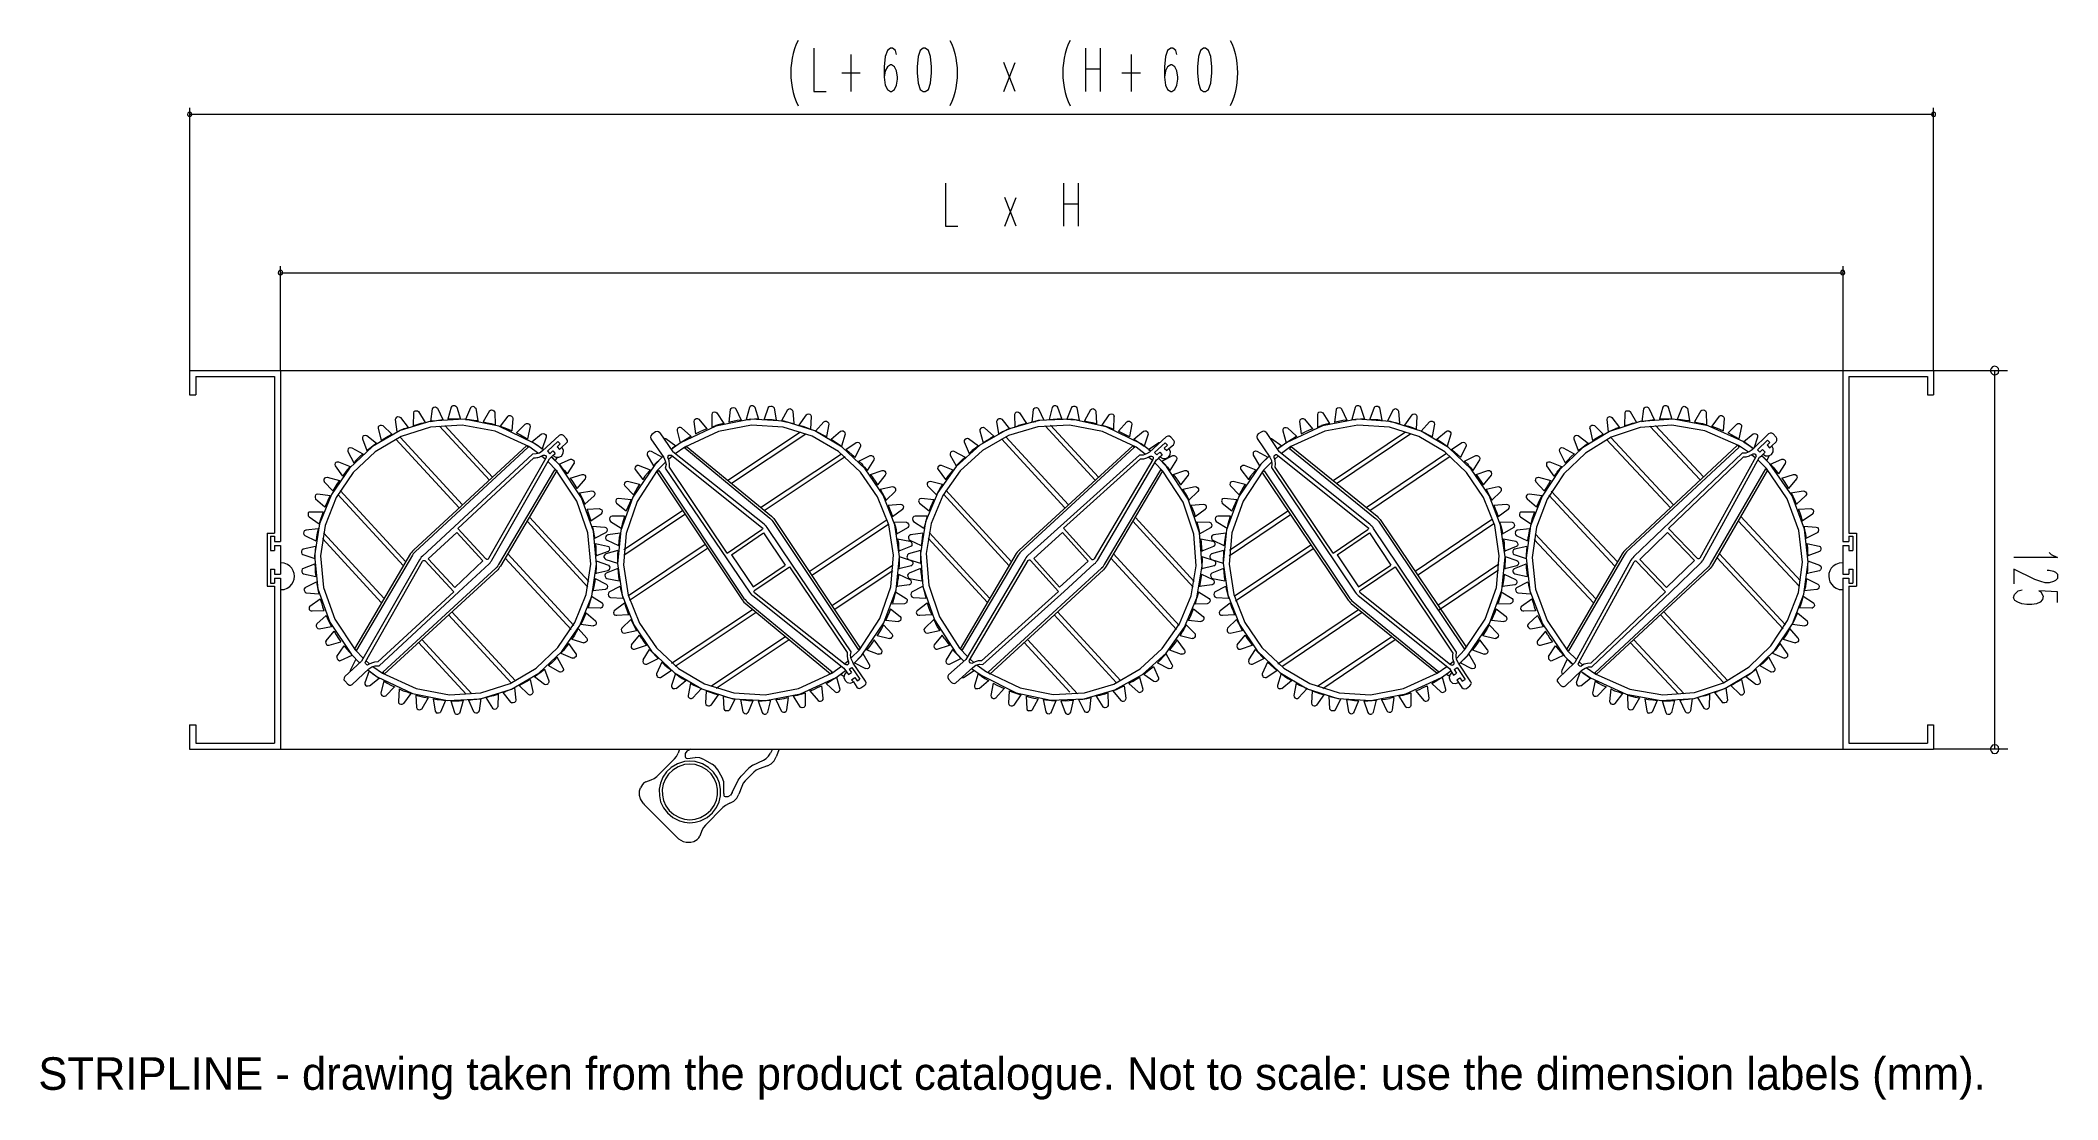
# Model space of a CAD drawing. Extents: x 0 to 248, y -13 to 117.
import ezdxf

# ---------------------------------------------------------------- set-up
doc = ezdxf.new("R2010")
doc.units = 0
doc.layers.add('GEOMETRY', color=7, linetype='Continuous')
doc.layers.add('NOTE', color=1, linetype='Continuous')

msp = doc.modelspace()

# ---------------------------------------------------------------- texts
at = {"layer": 'NOTE'}
msp.add_text('STRIPLINE - drawing taken from the product catalogue. Not to scale: use the dimension labels (mm).', height=4, dxfattribs=at).set_placement((0, -12))

# ---------------------------------------------------------------- linework, layer by layer
at = {"layer": 'GEOMETRY', "lineweight": 13}
for points in [[(93.37, 116.97), (93.12, 116.5), (92.92, 115.94), (92.76, 115.37), (92.63, 114.78), (92.54, 114.18), (92.49, 113.58), (92.47, 112.97), (92.49, 112.36), (92.54, 111.75), (92.63, 111.16), (92.76, 110.57), (92.92, 109.99), (93.12, 109.44), (93.37, 108.93)], [(112.03, 116.97), (112.28, 116.5), (112.48, 115.94), (112.64, 115.37), (112.76, 114.78), (112.85, 114.18), (112.91, 113.58), (112.93, 112.97), (112.91, 112.36), (112.85, 111.75), (112.76, 111.15), (112.64, 110.57), (112.48, 109.99), (112.28, 109.44), (112.03, 108.93)], [(126.81, 116.97), (126.55, 116.5), (126.36, 115.94), (126.19, 115.37), (126.07, 114.78), (125.98, 114.18), (125.92, 113.58), (125.91, 112.97), (125.92, 112.36), (125.98, 111.75), (126.07, 111.16), (126.19, 110.57), (126.36, 109.99), (126.55, 109.44), (126.81, 108.93)], [(146.47, 116.97), (146.72, 116.5), (146.92, 115.94), (147.08, 115.37), (147.21, 114.78), (147.3, 114.18), (147.35, 113.58), (147.37, 112.97), (147.35, 112.36), (147.3, 111.75), (147.21, 111.16), (147.08, 110.57), (146.92, 109.99), (146.72, 109.44), (146.47, 108.93)], [(95.29, 115.99), (95.29, 110.7), (96.8, 110.7)], [(99.86, 115.24), (99.86, 110.7)], [(105.47, 115.24), (105.34, 115.74), (104.97, 115.99), (104.71, 115.99), (104.34, 115.74), (104.08, 114.98), (103.96, 113.72), (103.96, 112.46), (104.08, 111.46), (104.34, 110.95), (104.71, 110.7), (104.84, 110.7), (105.22, 110.95), (105.47, 111.46), (105.6, 112.21), (105.6, 112.46), (105.47, 113.22), (105.22, 113.72), (104.84, 113.98), (104.71, 113.98), (104.34, 113.72), (104.08, 113.22), (103.96, 112.46)], [(118.67, 110.7), (120.06, 114.23)], [(120.06, 110.7), (118.67, 114.23)], [(128.73, 110.7), (128.73, 115.99)], [(130.49, 115.99), (130.49, 110.7)], [(134.31, 115.24), (134.31, 110.7)], [(139.92, 115.24), (139.79, 115.74), (139.41, 115.99), (139.16, 115.99), (138.78, 115.74), (138.53, 114.98), (138.4, 113.72), (138.4, 112.46), (138.53, 111.46), (138.78, 110.95), (139.16, 110.7), (139.29, 110.7), (139.66, 110.95), (139.92, 111.46), (140.04, 112.21), (140.04, 112.46), (139.92, 113.22), (139.66, 113.72), (139.29, 113.98), (139.16, 113.98), (138.78, 113.72), (138.53, 113.22), (138.4, 112.46)], [(98.73, 112.97), (101, 112.97)], [(128.73, 113.47), (130.49, 113.47)], [(133.17, 112.97), (135.44, 112.97)], [(18.58, 108.68), (18.58, 76.38)], [(232.92, 107.86), (18.58, 107.86)], [(232.92, 76.38), (232.92, 108.68)], [(111.49, 99.42), (111.49, 94.12), (113, 94.12)], [(126.02, 94.12), (126.02, 99.42)], [(127.78, 99.42), (127.78, 94.12)], [(118.77, 94.12), (120.16, 97.65)], [(120.16, 94.12), (118.77, 97.65)], [(126.02, 96.89), (127.78, 96.89)], [(29.77, 76.38), (29.77, 89.24)], [(29.77, 88.42), (221.76, 88.42)], [(221.76, 89.24), (221.76, 76.38)], [(18.58, 76.38), (29.77, 76.38)], [(18.58, 76.38), (18.58, 73.42)], [(19.34, 75.65), (29.02, 75.65)], [(19.34, 75.65), (19.34, 73.42)], [(29.02, 75.65), (29.02, 56.4)], [(29.77, 76.38), (221.76, 76.38)], [(29.77, 76.38), (29.77, 56.34)], [(221.76, 76.38), (232.92, 76.38)], [(221.76, 76.38), (221.76, 56.34)], [(222.49, 75.65), (232.16, 75.65)], [(222.49, 75.65), (222.49, 56.4)], [(232.16, 75.65), (232.16, 73.42)], [(232.92, 76.38), (232.92, 73.42)], [(232.92, 76.38), (242.02, 76.38)], [(240.42, 76.38), (240.42, 29.86)], [(18.58, 73.42), (19.34, 73.42)], [(48.46, 71.81), (48.62, 71.9)], [(48.62, 71.9), (48.77, 71.94), (48.93, 71.87)], [(50.73, 71.9), (50.32, 70.42)], [(50.82, 72.03), (50.73, 71.9)], [(50.73, 71.9), (50.73, 71.87)], [(50.82, 72.03), (50.98, 72.09)], [(50.98, 72.09), (51.17, 72.09), (51.3, 72.03)], [(51.3, 72.03), (51.42, 71.9)], [(51.42, 71.9), (51.86, 70.42)], [(51.42, 71.9), (51.42, 71.87)], [(53.22, 71.94), (53.09, 71.81)], [(53.22, 71.94), (53.38, 72), (53.53, 71.97), (53.66, 71.87)], [(87.48, 72), (87.38, 71.87)], [(87.48, 72), (87.6, 72.09)], [(87.6, 72.09), (87.79, 72.09), (87.95, 72.03)], [(87.95, 72.03), (88.04, 71.9)], [(88.04, 71.9), (88.52, 70.42)], [(88.04, 71.9), (88.04, 71.87)], [(89.84, 71.97), (89.71, 71.87)], [(89.84, 71.97), (90, 72.03), (90.15, 72.03), (90.31, 71.94)], [(90.31, 71.94), (90.41, 71.81)], [(124.7, 72), (124.6, 71.87)], [(124.7, 72), (124.85, 72.09)], [(124.85, 72.09), (125.01, 72.09), (125.17, 72.03)], [(125.17, 72.03), (125.26, 71.9)], [(125.26, 71.9), (125.77, 70.42)], [(125.26, 71.9), (125.26, 71.87)], [(127.06, 71.97), (126.96, 71.87)], [(127.06, 71.97), (127.22, 72.03), (127.37, 72.03), (127.53, 71.94)], [(127.53, 71.94), (127.62, 71.81)], [(161.91, 72), (161.82, 71.87)], [(161.91, 72), (162.07, 72.09)], [(162.07, 72.09), (162.23, 72.09), (162.39, 72.03)], [(162.39, 72.03), (162.48, 71.9)], [(162.48, 71.9), (162.99, 70.42)], [(162.48, 71.9), (162.48, 71.87)], [(164.28, 71.97), (164.18, 71.87)], [(164.28, 71.97), (164.43, 72.03), (164.62, 72.03), (164.75, 71.94)], [(164.75, 71.94), (164.84, 71.81)], [(197.37, 71.81), (197.49, 71.9)], [(197.49, 71.9), (197.68, 71.94), (197.84, 71.87)], [(199.64, 71.9), (199.23, 70.42)], [(199.73, 72.03), (199.64, 71.9)], [(199.64, 71.9), (199.64, 71.87)], [(199.73, 72.03), (199.89, 72.09)], [(199.89, 72.09), (200.05, 72.09), (200.2, 72.03)], [(200.2, 72.03), (200.3, 71.9)], [(200.3, 71.9), (200.74, 70.42)], [(200.3, 71.9), (200.3, 71.87)], [(202.09, 71.94), (201.97, 71.81)], [(202.09, 71.94), (202.25, 72), (202.41, 71.97), (202.57, 71.87)], [(232.16, 73.42), (232.92, 73.42)], [(62.07, 66.64), (60.91, 67.46), (56.58, 69.54), (52.32, 70.4), (48.24, 70.19), (44.46, 69.02), (41.08, 67.04), (38.23, 64.38), (36.01, 61.17), (34.55, 57.54), (33.95, 53.62), (34.34, 49.55), (35.82, 45.47), (38.5, 41.49), (39.51, 40.45)], [(61.45, 66.2), (60.28, 67.05), (56.13, 68.94), (52.07, 69.69), (48.19, 69.44), (44.59, 68.29), (41.4, 66.39), (38.7, 63.85), (36.61, 60.79), (35.24, 57.34), (34.68, 53.61), (35.04, 49.75), (36.42, 45.85), (38.94, 42.06), (39.95, 41.02)], [(41.87, 69.6), (41.78, 69.48)], [(41.78, 69.48), (41.78, 69.32), (42.13, 67.81)], [(41.87, 69.6), (42.03, 69.7)], [(42.03, 69.7), (42.19, 69.7), (42.35, 69.64)], [(42.35, 69.63), (43.45, 68.56)], [(42.35, 69.63), (42.35, 69.6)], [(43.92, 70.55), (43.86, 70.39)], [(43.86, 70.39), (44.05, 68.85)], [(43.86, 70.39), (43.86, 70.36)], [(44.02, 70.67), (43.92, 70.55)], [(44.02, 70.67), (44.17, 70.74), (44.33, 70.71), (44.49, 70.64)], [(44.49, 70.64), (45.43, 69.41)], [(44.49, 70.64), (44.49, 70.61)], [(46.1, 71.18), (46.07, 69.63)], [(46.07, 69.63), (46.54, 69.76)], [(46.07, 69.63), (46.07, 69.6)], [(46.16, 71.34), (46.1, 71.18)], [(46.1, 71.18), (46.1, 71.15)], [(46.16, 71.34), (46.29, 71.43)], [(46.29, 71.43), (46.44, 71.46), (46.6, 71.43), (46.73, 71.34)], [(46.54, 69.76), (47.04, 69.92)], [(46.73, 71.34), (47.52, 70.01)], [(46.73, 71.34), (46.73, 71.31)], [(47.04, 69.92), (47.52, 70.01)], [(47.52, 70.01), (47.52, 69.98)], [(48.4, 71.68), (48.18, 70.14)], [(48.18, 70.14), (48.68, 70.23)], [(48.18, 70.14), (48.18, 70.11)], [(48.46, 71.81), (48.4, 71.68)], [(48.4, 71.68), (48.4, 71.65)], [(48.68, 70.23), (49.18, 70.3)], [(48.93, 71.87), (49.06, 71.78)], [(49.06, 71.78), (49.69, 70.36)], [(49.06, 71.78), (49.06, 71.75)], [(49.18, 70.3), (49.69, 70.36)], [(49.28, 69.57), (55.43, 62.92)], [(49.69, 70.36), (49.69, 70.33)], [(49.97, 69.63), (55.83, 63.3)], [(51.86, 70.42), (50.32, 70.42)], [(50.32, 70.42), (50.32, 70.39)], [(51.86, 70.42), (51.86, 70.39)], [(53.09, 71.81), (52.49, 70.39)], [(52.49, 70.39), (53, 70.36)], [(52.49, 70.39), (52.49, 70.36)], [(53, 70.36), (53.5, 70.3)], [(53.09, 71.81), (53.09, 71.78)], [(53.5, 70.3), (53.98, 70.24), (54.01, 70.2)], [(53.66, 71.87), (53.75, 71.75)], [(53.75, 71.75), (54.01, 70.2)], [(53.75, 71.75), (53.75, 71.72)], [(54.01, 70.2), (54.01, 70.17)], [(55.43, 71.43), (54.67, 70.11)], [(54.67, 70.11), (55.14, 69.98)], [(54.67, 70.11), (54.67, 70.08)], [(55.14, 69.98), (55.65, 69.89)], [(55.43, 71.43), (55.55, 71.53)], [(55.43, 71.43), (55.43, 71.4)], [(55.55, 71.53), (55.71, 71.56), (55.87, 71.53)], [(55.65, 69.89), (56.15, 69.73)], [(55.87, 71.53), (55.99, 71.43)], [(55.99, 71.43), (56.09, 71.27)], [(56.09, 71.27), (56.15, 69.73)], [(56.09, 71.27), (56.09, 71.24)], [(56.15, 69.73), (56.15, 69.7)], [(57.69, 70.77), (56.75, 69.54)], [(56.75, 69.54), (57.22, 69.38)], [(56.75, 69.54), (56.75, 69.51)], [(57.69, 70.77), (57.82, 70.86)], [(57.69, 70.77), (57.69, 70.74)], [(57.82, 70.86), (57.98, 70.86), (58.14, 70.8)], [(58.14, 70.8), (58.26, 70.67)], [(58.32, 70.52), (58.17, 69)], [(58.26, 70.67), (58.32, 70.52)], [(58.32, 70.52), (58.32, 70.49)], [(59.84, 69.82), (58.77, 68.72)], [(59.84, 69.82), (60, 69.89), (60.15, 69.89), (60.31, 69.79)], [(59.84, 69.82), (59.84, 69.79)], [(60.44, 69.51), (60.12, 68)], [(60.31, 69.79), (60.4, 69.67), (60.44, 69.51)], [(60.44, 69.51), (60.44, 69.48)], [(100.21, 40.39), (101.22, 41.4), (103.92, 45.37), (105.42, 49.46), (105.83, 53.53), (105.25, 57.45), (103.81, 61.09), (101.62, 64.31), (98.78, 66.98), (95.42, 68.98), (91.64, 70.16), (87.56, 70.4), (83.28, 69.57), (78.93, 67.52), (77.77, 66.67)], [(99.89, 41.08), (100.9, 42.09), (103.4, 45.91), (104.76, 49.82), (105.1, 53.7), (104.52, 57.42), (103.13, 60.87), (101.02, 63.92), (98.32, 66.44), (95.11, 68.33), (91.52, 69.45), (87.64, 69.68), (83.58, 68.9), (79.44, 66.99), (78.27, 66.17)], [(80.61, 70.3), (80.54, 70.14), (80.76, 68.63)], [(80.54, 70.14), (80.54, 70.11)], [(80.7, 70.42), (80.61, 70.3)], [(80.7, 70.42), (80.86, 70.49), (81.01, 70.49), (81.17, 70.42)], [(81.17, 70.42), (82.15, 69.23)], [(81.17, 70.42), (81.17, 70.39)], [(82.81, 71.15), (82.75, 70.99)], [(82.75, 70.99), (82.78, 69.45)], [(82.75, 70.99), (82.75, 70.96)], [(82.78, 69.45), (83.25, 69.63)], [(82.78, 69.45), (82.78, 69.41)], [(82.81, 71.15), (82.94, 71.27)], [(82.94, 71.27), (83.09, 71.3), (83.25, 71.27), (83.38, 71.18)], [(84.23, 69.89), (83.72, 69.76), (83.25, 69.63)], [(83.38, 71.18), (84.23, 69.89)], [(83.38, 71.18), (83.38, 71.15)], [(84.23, 69.89), (84.23, 69.86)], [(85.02, 71.59), (84.86, 70.05)], [(85.36, 70.14), (84.89, 70.04), (84.86, 70.04)], [(84.86, 70.05), (84.86, 70.01)], [(85.11, 71.72), (85.02, 71.59)], [(85.02, 71.59), (85.02, 71.56)], [(85.11, 71.72), (85.24, 71.81)], [(85.24, 71.81), (85.43, 71.84), (85.59, 71.81)], [(86.37, 70.3), (85.87, 70.24), (85.36, 70.14)], [(85.58, 71.81), (85.71, 71.68)], [(85.71, 71.68), (86.37, 70.3)], [(85.71, 71.68), (85.71, 71.65)], [(86.37, 70.3), (86.37, 70.27)], [(87.38, 71.87), (87, 70.36)], [(87, 70.36), (87.51, 70.39)], [(87, 70.36), (87, 70.33)], [(87.38, 71.87), (87.38, 71.84)], [(88.52, 70.42), (88.01, 70.42), (87.51, 70.39)], [(88.52, 70.42), (88.52, 70.39)], [(89.71, 71.87), (89.18, 70.42)], [(89.18, 70.42), (89.68, 70.39)], [(89.18, 70.42), (89.18, 70.39)], [(89.68, 70.39), (90.19, 70.36), (90.69, 70.3)], [(89.71, 71.87), (89.71, 71.84)], [(90.41, 71.81), (90.69, 70.3)], [(90.41, 71.81), (90.41, 71.78)], [(90.69, 70.3), (90.69, 70.27)], [(92.08, 71.56), (91.35, 70.2)], [(91.35, 70.2), (91.86, 70.11)], [(91.35, 70.2), (91.35, 70.17)], [(91.86, 70.11), (92.33, 70.01), (92.83, 69.89)], [(92.08, 71.56), (92.2, 71.65)], [(92.08, 71.56), (92.08, 71.53)], [(92.2, 71.65), (92.36, 71.71), (92.52, 71.65), (92.64, 71.56)], [(92.64, 71.56), (92.74, 71.4)], [(92.74, 71.4), (92.83, 69.89)], [(92.74, 71.4), (92.74, 71.37)], [(92.83, 69.89), (92.83, 69.86)], [(94.35, 70.96), (93.46, 69.7)], [(93.46, 69.7), (93.94, 69.54)], [(93.46, 69.7), (93.46, 69.67)], [(93.94, 69.54), (94.41, 69.38)], [(94.35, 70.96), (94.5, 71.05)], [(94.35, 70.96), (94.35, 70.93)], [(94.5, 71.05), (94.66, 71.08), (94.82, 71.02)], [(94.82, 71.02), (94.94, 70.9)], [(94.94, 70.9), (94.98, 70.74), (94.91, 69.19)], [(94.98, 70.74), (94.98, 70.71)], [(96.55, 70.08), (95.51, 68.94)], [(96.55, 70.08), (96.68, 70.17), (96.87, 70.17), (96.99, 70.08)], [(96.55, 70.08), (96.55, 70.05)], [(96.99, 70.08), (97.12, 69.95), (97.15, 69.79), (96.87, 68.28)], [(97.15, 69.79), (97.15, 69.76)], [(136.7, 66.51), (135.54, 67.37), (131.22, 69.49), (126.97, 70.4), (122.88, 70.24), (119.08, 69.13), (115.69, 67.21), (112.8, 64.59), (110.55, 61.42), (109.04, 57.82), (108.4, 53.92), (108.72, 49.85), (110.13, 45.74), (112.75, 41.71), (113.73, 40.67)], [(136.04, 66.11), (134.91, 66.96), (130.79, 68.89), (126.73, 69.7), (122.85, 69.49), (119.24, 68.4), (116.02, 66.55), (113.29, 64.05), (111.16, 61.03), (109.73, 57.6), (109.12, 53.89), (109.42, 50.02), (110.74, 46.11), (113.19, 42.28), (114.17, 41.24)], [(117.82, 70.3), (117.76, 70.14), (117.98, 68.63)], [(117.76, 70.14), (117.76, 70.11)], [(117.92, 70.42), (117.82, 70.3)], [(117.92, 70.42), (118.08, 70.49), (118.23, 70.49), (118.39, 70.42)], [(118.39, 70.42), (119.37, 69.23)], [(118.39, 70.42), (118.39, 70.39)], [(120.03, 71.15), (119.97, 70.99)], [(119.97, 70.99), (120, 69.45)], [(119.97, 70.99), (119.97, 70.96)], [(120, 69.45), (120.47, 69.63)], [(120, 69.45), (120, 69.41)], [(120.03, 71.15), (120.16, 71.27)], [(120.16, 71.27), (120.31, 71.3), (120.47, 71.27), (120.6, 71.18)], [(121.45, 69.89), (120.94, 69.76), (120.47, 69.63)], [(120.6, 71.18), (121.45, 69.89)], [(120.6, 71.18), (120.6, 71.15)], [(121.45, 69.89), (121.45, 69.86)], [(122.27, 71.59), (122.08, 70.05)], [(122.08, 70.05), (122.58, 70.14)], [(122.08, 70.05), (122.08, 70.01)], [(122.33, 71.72), (122.27, 71.59)], [(122.27, 71.59), (122.27, 71.56)], [(122.33, 71.72), (122.46, 71.81)], [(122.46, 71.81), (122.65, 71.84), (122.8, 71.81)], [(123.59, 70.3), (123.09, 70.24), (122.58, 70.14)], [(122.8, 71.81), (122.93, 71.68)], [(122.93, 71.68), (123.59, 70.3)], [(122.93, 71.68), (122.93, 71.65)], [(123.59, 70.3), (123.59, 70.27)], [(123.72, 69.6), (129.86, 62.92)], [(124.6, 71.87), (124.22, 70.36)], [(124.22, 70.36), (124.73, 70.39)], [(124.22, 70.36), (124.22, 70.33)], [(124.41, 69.67), (130.27, 63.3)], [(124.6, 71.87), (124.6, 71.84)], [(125.77, 70.42), (125.23, 70.42), (124.73, 70.39)], [(125.77, 70.42), (125.77, 70.39)], [(126.96, 71.87), (126.4, 70.42)], [(126.4, 70.42), (126.9, 70.39)], [(126.4, 70.42), (126.4, 70.39)], [(126.9, 70.39), (127.41, 70.36), (127.91, 70.3)], [(126.96, 71.87), (126.96, 71.84)], [(127.62, 71.81), (127.91, 70.3)], [(127.63, 71.81), (127.63, 71.78)], [(127.91, 70.3), (127.91, 70.27)], [(129.3, 71.56), (128.57, 70.2)], [(128.57, 70.2), (129.08, 70.11)], [(128.57, 70.2), (128.57, 70.17)], [(129.08, 70.11), (129.55, 70.01), (130.05, 69.89)], [(129.3, 71.56), (129.42, 71.65)], [(129.3, 71.56), (129.3, 71.53)], [(129.42, 71.65), (129.58, 71.71), (129.74, 71.65), (129.86, 71.56)], [(129.86, 71.56), (129.96, 71.4)], [(129.96, 71.4), (130.05, 69.89)], [(129.96, 71.4), (129.96, 71.37)], [(130.05, 69.89), (130.05, 69.86)], [(131.57, 70.96), (130.68, 69.7)], [(130.68, 69.7), (131.16, 69.54)], [(130.68, 69.7), (130.68, 69.67)], [(131.15, 69.54), (131.66, 69.38)], [(131.57, 70.96), (131.72, 71.05)], [(131.57, 70.96), (131.57, 70.93)], [(131.72, 71.05), (131.88, 71.08), (132.04, 71.02)], [(132.04, 71.02), (132.16, 70.9)], [(132.16, 70.9), (132.19, 70.74), (132.13, 69.19)], [(132.2, 70.74), (132.2, 70.71)], [(133.77, 70.08), (132.73, 68.94)], [(133.77, 70.08), (133.9, 70.17), (134.09, 70.17), (134.21, 70.08)], [(133.77, 70.08), (133.77, 70.05)], [(134.21, 70.08), (134.34, 69.95), (134.37, 69.79), (134.09, 68.28)], [(134.37, 69.79), (134.37, 69.76)], [(174.58, 40.33), (175.62, 41.34), (178.34, 45.31), (179.85, 49.4), (180.27, 53.48), (179.71, 57.4), (178.29, 61.04), (176.11, 64.27), (173.29, 66.95), (169.93, 68.95), (166.16, 70.15), (162.08, 70.4), (157.8, 69.58), (153.44, 67.56), (152.27, 66.74)], [(174.27, 41.02), (175.28, 42.06), (177.8, 45.86), (179.19, 49.75), (179.55, 53.62), (178.99, 57.34), (177.62, 60.79), (175.53, 63.85), (172.84, 66.39), (169.64, 68.29), (166.05, 69.43), (162.16, 69.69), (158.09, 68.93), (153.94, 67.05), (152.77, 66.2)], [(155.04, 70.3), (154.98, 70.14), (155.2, 68.63)], [(154.98, 70.14), (154.98, 70.11)], [(155.14, 70.42), (155.04, 70.3)], [(155.14, 70.42), (155.3, 70.49), (155.45, 70.49), (155.61, 70.42)], [(155.61, 70.42), (156.59, 69.23)], [(155.61, 70.42), (155.61, 70.39)], [(157.25, 71.15), (157.19, 70.99)], [(157.19, 70.99), (157.22, 69.45)], [(157.19, 70.99), (157.19, 70.96)], [(157.22, 69.45), (157.69, 69.63)], [(157.22, 69.45), (157.22, 69.41)], [(157.25, 71.15), (157.37, 71.27)], [(157.37, 71.27), (157.53, 71.3), (157.69, 71.27), (157.85, 71.18)], [(158.67, 69.89), (158.16, 69.76), (157.69, 69.63)], [(157.85, 71.18), (158.67, 69.89)], [(157.85, 71.18), (157.85, 71.15)], [(158.67, 69.89), (158.67, 69.86)], [(159.49, 71.59), (159.3, 70.05)], [(159.8, 70.14), (159.33, 70.04), (159.3, 70.04)], [(159.3, 70.05), (159.3, 70.01)], [(159.55, 71.72), (159.49, 71.59)], [(159.49, 71.59), (159.49, 71.56)], [(159.55, 71.72), (159.68, 71.81)], [(159.68, 71.81), (159.86, 71.84), (160.02, 71.81)], [(160.81, 70.3), (160.31, 70.24), (159.8, 70.14)], [(160.02, 71.81), (160.15, 71.68)], [(160.15, 71.68), (160.81, 70.3)], [(160.15, 71.68), (160.15, 71.65)], [(160.81, 70.3), (160.81, 70.27)], [(161.82, 71.87), (161.44, 70.36)], [(161.44, 70.36), (161.95, 70.39)], [(161.44, 70.36), (161.44, 70.33)], [(161.82, 71.87), (161.82, 71.84)], [(162.98, 70.42), (162.48, 70.42), (161.95, 70.39)], [(162.98, 70.42), (162.98, 70.39)], [(164.18, 71.87), (163.62, 70.42)], [(163.62, 70.42), (164.12, 70.39)], [(163.62, 70.42), (163.62, 70.39)], [(164.12, 70.39), (164.62, 70.36), (165.13, 70.3)], [(164.18, 71.87), (164.18, 71.84)], [(164.84, 71.81), (165.13, 70.3)], [(164.84, 71.81), (164.84, 71.78)], [(165.13, 70.3), (165.13, 70.27)], [(166.51, 71.56), (165.79, 70.2)], [(165.79, 70.2), (166.29, 70.11)], [(165.79, 70.2), (165.79, 70.17)], [(166.29, 70.11), (166.8, 70.01), (167.27, 69.89)], [(166.51, 71.56), (166.64, 71.65)], [(166.51, 71.56), (166.51, 71.53)], [(166.64, 71.65), (166.8, 71.71), (166.96, 71.65), (167.08, 71.56)], [(167.08, 71.56), (167.18, 71.4)], [(167.18, 71.4), (167.27, 69.89)], [(167.18, 71.4), (167.18, 71.37)], [(167.27, 69.89), (167.27, 69.86)], [(168.78, 70.96), (167.9, 69.7)], [(167.9, 69.7), (168.37, 69.54)], [(167.9, 69.7), (167.9, 69.67)], [(168.37, 69.54), (168.88, 69.38)], [(168.78, 70.96), (168.94, 71.05)], [(168.78, 70.96), (168.78, 70.93)], [(168.94, 71.05), (169.1, 71.08), (169.26, 71.02)], [(169.26, 71.02), (169.38, 70.9)], [(169.38, 70.9), (169.41, 70.74), (169.35, 69.19)], [(169.41, 70.74), (169.41, 70.71)], [(170.99, 70.08), (169.95, 68.94)], [(170.99, 70.08), (171.15, 70.17), (171.3, 70.17), (171.46, 70.08)], [(170.99, 70.08), (170.99, 70.05)], [(171.46, 70.08), (171.56, 69.95), (171.59, 69.79), (171.3, 68.28)], [(171.59, 69.79), (171.59, 69.76)], [(210.76, 66.8), (209.6, 67.62), (205.23, 69.61), (200.95, 70.4), (196.87, 70.13), (193.11, 68.91), (189.77, 66.89), (186.96, 64.19), (184.8, 60.95), (183.4, 57.31), (182.86, 53.39), (183.31, 49.33), (184.84, 45.25), (187.57, 41.3), (188.57, 40.3)], [(210.16, 66.36), (208.96, 67.18), (204.8, 69), (200.74, 69.69), (196.87, 69.39), (193.3, 68.2), (190.13, 66.25), (187.48, 63.68), (185.43, 60.59), (184.1, 57.13), (183.58, 53.4), (183.99, 49.54), (185.42, 45.66), (187.98, 41.9), (189.02, 40.89)], [(190.69, 69.48), (190.66, 69.32), (191, 67.81)], [(190.78, 69.6), (190.69, 69.48)], [(190.78, 69.6), (190.91, 69.7)], [(190.91, 69.7), (191.1, 69.7), (191.25, 69.64)], [(191.25, 69.63), (192.33, 68.56)], [(191.25, 69.63), (191.25, 69.6)], [(192.8, 70.55), (192.77, 70.39)], [(192.77, 70.39), (192.92, 68.85)], [(192.77, 70.39), (192.77, 70.36)], [(192.92, 70.67), (192.8, 70.55)], [(192.92, 70.67), (193.08, 70.74), (193.24, 70.71), (193.37, 70.64)], [(193.37, 70.64), (194.34, 69.41)], [(193.37, 70.64), (193.37, 70.61)], [(194.97, 71.18), (194.94, 69.63)], [(194.94, 69.63), (195.45, 69.76)], [(194.94, 69.63), (194.94, 69.6)], [(195.04, 71.34), (194.97, 71.18)], [(194.97, 71.18), (194.97, 71.15)], [(195.04, 71.34), (195.16, 71.43)], [(195.16, 71.43), (195.32, 71.46), (195.51, 71.43), (195.63, 71.34)], [(195.45, 69.76), (195.92, 69.92)], [(195.63, 71.34), (196.42, 70.01)], [(195.63, 71.34), (195.63, 71.31)], [(195.92, 69.92), (196.42, 70.01)], [(196.42, 70.01), (196.42, 69.98)], [(197.27, 71.68), (197.05, 70.14)], [(197.05, 70.14), (197.56, 70.23)], [(197.05, 70.14), (197.05, 70.11)], [(197.37, 71.81), (197.27, 71.68)], [(197.27, 71.68), (197.27, 71.65)], [(197.56, 70.23), (198.06, 70.3)], [(197.84, 71.87), (197.93, 71.78)], [(197.94, 71.78), (198.57, 70.36)], [(197.94, 71.78), (197.94, 71.75)], [(198.06, 70.3), (198.57, 70.36)], [(198.06, 69.54), (204.24, 62.95)], [(198.57, 70.36), (198.57, 70.33)], [(198.75, 69.63), (204.65, 63.33)], [(200.74, 70.42), (199.23, 70.42)], [(199.23, 70.42), (199.23, 70.39)], [(200.74, 70.42), (200.74, 70.39)], [(201.97, 71.81), (201.4, 70.39)], [(201.4, 70.39), (201.91, 70.36)], [(201.4, 70.39), (201.4, 70.36)], [(201.91, 70.36), (202.41, 70.3)], [(201.97, 71.81), (201.97, 71.78)], [(202.41, 70.3), (202.85, 70.24)], [(202.57, 71.87), (202.66, 71.75)], [(202.66, 71.75), (202.91, 70.2)], [(202.66, 71.75), (202.66, 71.72)], [(202.88, 70.23), (202.91, 70.2)], [(202.91, 70.2), (202.91, 70.17)], [(204.3, 71.43), (203.54, 70.11)], [(203.54, 70.11), (204.05, 69.98)], [(203.54, 70.11), (203.54, 70.08)], [(204.05, 69.98), (204.52, 69.89)], [(204.3, 71.43), (204.43, 71.53)], [(204.3, 71.43), (204.3, 71.4)], [(204.43, 71.53), (204.62, 71.56), (204.77, 71.53)], [(204.52, 69.89), (205.03, 69.73)], [(204.77, 71.53), (204.9, 71.43)], [(204.9, 71.43), (204.96, 71.27)], [(204.96, 71.27), (205.03, 69.73)], [(204.96, 71.27), (204.96, 71.24)], [(205.03, 69.73), (205.03, 69.7)], [(206.57, 70.77), (205.66, 69.54)], [(205.66, 69.54), (206.13, 69.38)], [(205.66, 69.54), (205.66, 69.51)], [(206.57, 70.77), (206.73, 70.86)], [(206.57, 70.77), (206.57, 70.74)], [(206.73, 70.86), (206.88, 70.86), (207.04, 70.8)], [(207.04, 70.8), (207.14, 70.67)], [(207.2, 70.52), (207.07, 69)], [(207.14, 70.67), (207.2, 70.52)], [(207.2, 70.52), (207.2, 70.49)], [(208.74, 69.82), (207.67, 68.72)], [(208.74, 69.82), (208.87, 69.89), (209.06, 69.89), (209.18, 69.79)], [(208.74, 69.82), (208.74, 69.79)], [(209.31, 69.51), (209, 68)], [(209.19, 69.79), (209.31, 69.67), (209.31, 69.51)], [(209.31, 69.51), (209.31, 69.48)], [(39.89, 68.31), (39.83, 68.15)], [(39.83, 68.15), (39.83, 68), (40.36, 66.55)], [(39.83, 68), (39.83, 67.97)], [(39.89, 68.31), (40.01, 68.41)], [(40.01, 68.41), (40.2, 68.44), (40.36, 68.41)], [(40.36, 68.41), (41.56, 67.46)], [(40.36, 68.41), (40.36, 68.38)], [(40.74, 66.86), (41.15, 67.18)], [(41.15, 67.18), (41.56, 67.46)], [(41.56, 67.46), (41.56, 67.43)], [(41.78, 69.32), (41.78, 69.29)], [(42.13, 67.81), (42.57, 68.09)], [(42.13, 67.81), (42.13, 67.78)], [(42.57, 68.09), (43.01, 68.34)], [(43.01, 68.34), (43.45, 68.56)], [(43.45, 68.56), (43.45, 68.53)], [(43.92, 67.97), (51.71, 59.52)], [(44.05, 68.85), (44.49, 69.07)], [(44.05, 68.85), (44.05, 68.82)], [(44.46, 68.22), (52.12, 59.9)], [(44.49, 69.07), (44.96, 69.26)], [(44.96, 69.26), (45.06, 69.29)], [(45.09, 69.29), (45.43, 69.41)], [(45.44, 69.42), (45.44, 69.38)], [(46.1, 54.32), (60.03, 67.18)], [(46.32, 54.13), (60.21, 66.96)], [(64.53, 68.41), (64.37, 68.5), (64.18, 68.5), (64, 68.41), (61.95, 66.51), (61.57, 66.26), (61.16, 66.14), (60.72, 66.11), (47.2, 53.59)], [(57.22, 69.38), (57.73, 69.19)], [(57.73, 69.19), (58.17, 69)], [(58.17, 69), (58.17, 68.97)], [(58.77, 68.72), (59.24, 68.5)], [(58.77, 68.72), (58.77, 68.69)], [(59.24, 68.5), (59.68, 68.25)], [(59.68, 68.25), (60.12, 68)], [(60.03, 67.18), (60.21, 66.96)], [(60.03, 67.18), (60.03, 67.15)], [(60.12, 68), (60.12, 67.97)], [(60.21, 66.96), (60.21, 66.93)], [(60.66, 67.65), (61.85, 68.63)], [(60.66, 67.65), (61.1, 67.37)], [(60.66, 67.65), (60.66, 67.62)], [(61.1, 67.37), (61.51, 67.08)], [(61.51, 67.08), (61.92, 66.77)], [(61.85, 68.63), (61.85, 68.6)], [(61.86, 68.63), (62.04, 68.66), (62.2, 68.63), (62.33, 68.53)], [(62.42, 68.22), (61.92, 66.77)], [(62.33, 68.53), (62.42, 68.41), (62.42, 68.22)], [(62.42, 68.22), (62.42, 68.19)], [(62.58, 66.48), (63.84, 67.68)], [(63.78, 67.02), (64.12, 67.37)], [(63.78, 67.02), (64.06, 66.7)], [(63.84, 67.68), (64.12, 67.37)], [(64.06, 66.7), (64.34, 66.96)], [(64.31, 65.89), (64.5, 66.23), (64.53, 66.61), (64.34, 66.96)], [(64.34, 66.96), (64.88, 67.46)], [(64.88, 67.46), (65.01, 67.62), (65.01, 67.81), (64.91, 68), (64.53, 68.41)], [(75.4, 68.53), (75.28, 68.37), (75.22, 68.19), (75.28, 68), (76.85, 65.7), (77.04, 65.29), (77.14, 64.85), (77.04, 64.4), (87.41, 49.15), (87.51, 48.99), (87.63, 48.84)], [(76.38, 68.75), (76.22, 68.88), (76.04, 68.91), (75.85, 68.85), (75.4, 68.53)], [(76.38, 68.75), (77.96, 66.42)], [(76.82, 68.06), (76.95, 68.09), (77.11, 68.06)], [(77.11, 68.06), (78.34, 67.15)], [(77.11, 68.06), (77.11, 68.03)], [(78.34, 67.15), (77.93, 66.86), (77.77, 66.7)], [(78.34, 67.15), (78.34, 67.11)], [(78.59, 69.32), (78.49, 69.16), (78.49, 69), (78.87, 67.52)], [(78.49, 69), (78.49, 68.97)], [(79.06, 69.35), (78.9, 69.41), (78.75, 69.38), (78.59, 69.32)], [(78.87, 67.52), (79.31, 67.81)], [(78.87, 67.52), (78.87, 67.49)], [(79.06, 69.35), (80.2, 68.31)], [(79.06, 69.35), (79.06, 69.32)], [(79.31, 67.81), (79.75, 68.06)], [(79.63, 67.11), (79.44, 66.89)], [(79.63, 67.11), (90.12, 58.48)], [(79.63, 67.11), (79.63, 67.08)], [(79.75, 68.06), (80.2, 68.31)], [(80.2, 68.31), (80.2, 68.28)], [(80.76, 68.63), (81.24, 68.85)], [(80.76, 68.63), (80.76, 68.6)], [(82.15, 69.23), (81.68, 69.04), (81.24, 68.85)], [(82.15, 69.23), (82.15, 69.19)], [(84.73, 62.92), (93.65, 68.88)], [(85.17, 62.55), (94.31, 68.63)], [(93.97, 68.41), (93.97, 68.38)], [(94.41, 69.38), (94.91, 69.19)], [(94.91, 69.19), (94.91, 69.16)], [(95.51, 68.94), (95.95, 68.75)], [(95.51, 68.94), (95.51, 68.91)], [(95.95, 68.75), (96.43, 68.5), (96.87, 68.28)], [(96.87, 68.28), (96.87, 68.25)], [(97.43, 67.97), (98.6, 68.94)], [(97.43, 67.97), (97.84, 67.68)], [(97.44, 67.97), (97.44, 67.93)], [(97.84, 67.68), (98.28, 67.4)], [(98.28, 67.4), (98.69, 67.11)], [(98.6, 68.94), (98.76, 69), (98.92, 68.97), (99.07, 68.88)], [(98.6, 68.94), (98.6, 68.91)], [(99.07, 68.88), (99.13, 68.75), (99.17, 68.56), (98.69, 67.11)], [(98.69, 67.11), (98.69, 67.08)], [(99.17, 68.56), (99.17, 68.53)], [(99.23, 66.7), (100.49, 67.56)], [(100.96, 67.43), (101.03, 67.27), (101.03, 67.11), (100.37, 65.73)], [(100.49, 67.56), (100.68, 67.59), (100.84, 67.56)], [(100.49, 67.56), (100.49, 67.52)], [(100.84, 67.56), (100.96, 67.43)], [(101.03, 67.11), (101.03, 67.08)], [(113.85, 67.93), (113.79, 67.81), (113.79, 67.62), (114.39, 66.2)], [(113.79, 67.62), (113.79, 67.59)], [(113.85, 67.93), (114.01, 68.06)], [(114.01, 68.06), (114.17, 68.09), (114.33, 68.06)], [(114.33, 68.06), (115.56, 67.15)], [(114.33, 68.06), (114.33, 68.03)], [(115.56, 67.15), (115.18, 66.86), (114.77, 66.55)], [(115.56, 67.15), (115.56, 67.11)], [(115.81, 69.32), (115.71, 69.16), (115.71, 69), (116.12, 67.52)], [(115.71, 69), (115.71, 68.97)], [(115.81, 69.32), (115.96, 69.38)], [(115.96, 69.38), (116.12, 69.42), (116.28, 69.35)], [(116.12, 67.52), (116.53, 67.81)], [(116.12, 67.52), (116.12, 67.49)], [(116.28, 69.35), (117.41, 68.31)], [(116.28, 69.35), (116.28, 69.32)], [(116.53, 67.81), (116.97, 68.06)], [(117.41, 68.31), (117.07, 68.12), (116.97, 68.06)], [(117.41, 68.31), (117.41, 68.28)], [(117.98, 68.63), (118.46, 68.85)], [(117.98, 68.63), (117.98, 68.6)], [(118.36, 68), (126.17, 59.52)], [(119.37, 69.23), (118.9, 69.04), (118.45, 68.85)], [(118.9, 68.25), (126.59, 59.9)], [(119.37, 69.23), (119.37, 69.19)], [(120.54, 54.32), (134.5, 67.15)], [(139.16, 68.22), (139, 68.34), (138.81, 68.34), (138.62, 68.25), (136.54, 66.36), (136.17, 66.14), (135.76, 66.01), (135.31, 66.01), (121.61, 53.66), (121.48, 53.53)], [(131.66, 69.38), (132.13, 69.19)], [(132.13, 69.19), (132.13, 69.16)], [(132.73, 68.94), (133.17, 68.75)], [(132.73, 68.94), (132.73, 68.91)], [(133.17, 68.75), (133.64, 68.5), (134.09, 68.28)], [(134.09, 68.28), (134.09, 68.25)], [(134.5, 67.15), (134.68, 66.93)], [(134.5, 67.15), (134.5, 67.11)], [(134.65, 67.97), (135.82, 68.94)], [(134.65, 67.97), (135.09, 67.68)], [(134.65, 67.97), (134.65, 67.93)], [(135.09, 67.68), (135.5, 67.4)], [(135.5, 67.4), (135.91, 67.11)], [(135.82, 68.94), (135.98, 69), (136.13, 68.97), (136.29, 68.88)], [(135.82, 68.94), (135.82, 68.91)], [(136.29, 68.88), (136.35, 68.75), (136.39, 68.56), (135.91, 67.11)], [(135.91, 67.11), (135.91, 67.08)], [(136.39, 68.56), (136.39, 68.53)], [(136.45, 66.7), (137.71, 67.56)], [(137.17, 66.33), (138.47, 67.49)], [(137.71, 67.56), (137.9, 67.59)], [(137.71, 67.56), (137.71, 67.52)], [(138.37, 66.86), (138.75, 67.21)], [(138.47, 67.49), (138.75, 67.21)], [(138.94, 66.8), (139.51, 67.27)], [(139.51, 67.27), (139.6, 67.43), (139.63, 67.65), (139.54, 67.81), (139.16, 68.22)], [(149.91, 68.6), (149.78, 68.44), (149.75, 68.25), (149.81, 68.06), (151.36, 65.73), (151.54, 65.32), (151.61, 64.91), (151.54, 64.47), (161.82, 49.15), (161.95, 48.99), (162.07, 48.87)], [(150.88, 68.78), (150.73, 68.91), (150.54, 68.94), (150.38, 68.88), (149.91, 68.6)], [(150.88, 68.78), (152.46, 66.45)], [(151.36, 68.09), (151.39, 68.09), (151.54, 68.06)], [(151.54, 68.06), (152.81, 67.15)], [(151.54, 68.06), (151.54, 68.03)], [(152.81, 67.15), (152.4, 66.86), (152.27, 66.74)], [(152.81, 67.15), (152.81, 67.11)], [(153.03, 69.32), (152.93, 69.16), (152.93, 69), (153.34, 67.52)], [(152.93, 69), (152.93, 68.97)], [(153.03, 69.32), (153.18, 69.38)], [(153.18, 69.38), (153.34, 69.41), (153.5, 69.35)], [(153.34, 67.52), (153.75, 67.81)], [(153.34, 67.52), (153.34, 67.49)], [(153.5, 69.35), (154.63, 68.31)], [(153.5, 69.35), (153.5, 69.32)], [(153.75, 67.81), (154.19, 68.06)], [(153.97, 67.05), (153.78, 66.83)], [(153.97, 67.05), (164.53, 58.48)], [(153.97, 67.05), (153.97, 67.02)], [(154.19, 68.06), (154.63, 68.31)], [(154.63, 68.31), (154.63, 68.28)], [(155.2, 68.63), (155.67, 68.85)], [(155.2, 68.63), (155.2, 68.6)], [(156.59, 69.23), (156.11, 69.04), (155.67, 68.85)], [(156.59, 69.23), (156.59, 69.19)], [(159.11, 62.89), (168, 68.88)], [(159.55, 62.51), (168.66, 68.66)], [(168.31, 68.44), (168.31, 68.41)], [(168.88, 69.38), (169.35, 69.19)], [(169.35, 69.19), (169.35, 69.16)], [(169.95, 68.94), (170.39, 68.75)], [(169.95, 68.94), (169.95, 68.91)], [(170.39, 68.75), (170.86, 68.5), (171.3, 68.28)], [(171.3, 68.28), (171.3, 68.25)], [(171.87, 67.97), (173.04, 68.94)], [(171.87, 67.97), (172.31, 67.68)], [(171.87, 67.97), (171.87, 67.93)], [(172.31, 67.68), (172.72, 67.4)], [(172.72, 67.4), (173.13, 67.11)], [(173.04, 68.94), (173.2, 69), (173.35, 68.97), (173.51, 68.88)], [(173.04, 68.94), (173.04, 68.91)], [(173.51, 68.88), (173.61, 68.75), (173.61, 68.56), (173.13, 67.11)], [(173.13, 67.11), (173.13, 67.08)], [(173.61, 68.56), (173.61, 68.53)], [(173.67, 66.7), (174.96, 67.56)], [(175.4, 67.43), (175.46, 67.27), (175.46, 67.11), (174.8, 65.73)], [(174.96, 67.56), (175.12, 67.59), (175.28, 67.56)], [(174.96, 67.56), (174.96, 67.52)], [(175.28, 67.56), (175.4, 67.43)], [(175.46, 67.11), (175.46, 67.08)], [(188.8, 68.31), (188.7, 68.15)], [(188.7, 68.15), (188.7, 68), (189.24, 66.55)], [(188.7, 68), (188.7, 67.97)], [(188.8, 68.31), (188.92, 68.41)], [(188.92, 68.41), (189.08, 68.44), (189.24, 68.41)], [(189.24, 68.41), (190.47, 67.46)], [(189.24, 68.41), (189.24, 68.38)], [(189.65, 66.86), (190.06, 67.18)], [(190.06, 67.18), (190.47, 67.46)], [(190.47, 67.46), (190.47, 67.43)], [(190.65, 69.32), (190.65, 69.29)], [(191, 67.81), (191.44, 68.09)], [(191, 67.81), (191, 67.78)], [(191.44, 68.09), (191.88, 68.34)], [(191.88, 68.34), (192.33, 68.56)], [(192.33, 68.56), (192.33, 68.53)], [(192.73, 67.9), (200.58, 59.52)], [(192.92, 68.85), (193.4, 69.07)], [(192.92, 68.85), (192.92, 68.82)], [(193.27, 68.15), (200.96, 59.9)], [(193.4, 69.07), (193.87, 69.26)], [(194.34, 69.42), (193.96, 69.29), (193.87, 69.26)], [(194.34, 69.42), (194.34, 69.38)], [(194.97, 54.29), (208.84, 67.21)], [(195.19, 54.1), (209.03, 66.99)], [(213.19, 68.6), (213.03, 68.69), (212.84, 68.69), (212.65, 68.6), (210.64, 66.64), (210.26, 66.39), (209.85, 66.26), (209.41, 66.26), (196.08, 53.53)], [(206.13, 69.38), (206.6, 69.19)], [(206.6, 69.19), (207.08, 69)], [(207.07, 69), (207.07, 68.97)], [(207.67, 68.72), (208.11, 68.5)], [(207.67, 68.72), (207.67, 68.69)], [(208.11, 68.5), (208.55, 68.25)], [(208.56, 68.25), (209, 68)], [(208.84, 67.21), (209.03, 66.99)], [(208.84, 67.21), (208.84, 67.18)], [(209, 68), (209, 67.97)], [(209.03, 66.99), (209.03, 66.96)], [(209.56, 67.65), (210.76, 68.63)], [(209.56, 67.65), (209.97, 67.37)], [(209.56, 67.65), (209.56, 67.62)], [(209.97, 67.37), (210.38, 67.08)], [(210.38, 67.08), (210.76, 66.8)], [(210.76, 68.63), (210.92, 68.66), (211.08, 68.63), (211.24, 68.53)], [(210.76, 68.63), (210.76, 68.6)], [(211.3, 68.22), (210.82, 66.83)], [(211.23, 68.53), (211.3, 68.41), (211.3, 68.22)], [(211.27, 66.64), (212.53, 67.84)], [(211.3, 68.22), (211.3, 68.19)], [(212.46, 67.21), (212.81, 67.56)], [(212.46, 67.21), (212.75, 66.89)], [(212.53, 67.84), (212.81, 67.56)], [(212.75, 66.89), (213.03, 67.15)], [(213, 66.07), (213.19, 66.42), (213.22, 66.8), (213.03, 67.15)], [(213.03, 67.15), (213.57, 67.65)], [(213.57, 67.65), (213.66, 67.81), (213.66, 68.03), (213.57, 68.19), (213.19, 68.6)], [(36.58, 65.13), (36.48, 65), (36.42, 64.85)], [(36.42, 64.85), (36.48, 64.69), (37.37, 63.43)], [(36.48, 64.69), (36.48, 64.66)], [(36.58, 65.13), (36.74, 65.19), (36.89, 65.19), (38.31, 64.59)], [(36.9, 65.19), (36.9, 65.16)], [(38.31, 64.59), (37.97, 64.21)], [(38.09, 66.77), (38.03, 66.61)], [(38.03, 66.61), (38.03, 66.45), (38.75, 65.07), (39.1, 65.44)], [(38.03, 66.45), (38.03, 66.42)], [(38.09, 66.77), (38.19, 66.89)], [(38.19, 66.89), (38.34, 66.93), (38.53, 66.89), (39.86, 66.14)], [(38.31, 64.59), (38.31, 64.56)], [(38.53, 66.89), (38.53, 66.86)], [(38.75, 65.07), (38.75, 65.03)], [(39.1, 65.44), (39.48, 65.79)], [(39.48, 65.79), (39.86, 66.14)], [(39.86, 66.14), (39.86, 66.11)], [(40.36, 66.55), (40.74, 66.86)], [(40.36, 66.55), (40.36, 66.52)], [(40.49, 39.6), (41.65, 38.75), (46, 36.7), (50.27, 35.85), (54.35, 36.07), (58.14, 37.23), (61.5, 39.2), (64.35, 41.85), (66.55, 45.05), (68.01, 48.67), (68.6, 52.58), (68.22, 56.65), (66.76, 60.75), (64.09, 64.75), (63.08, 65.76)], [(41.12, 40.01), (42.31, 39.19), (46.45, 37.3), (50.51, 36.55), (54.39, 36.8), (57.97, 37.93), (61.16, 39.83), (63.86, 42.37), (65.94, 45.42), (67.32, 48.87), (67.89, 52.59), (67.53, 56.46), (66.16, 60.35), (63.65, 64.15), (62.64, 65.19)], [(51.55, 57), (60.88, 65.66), (61.08, 65.67), (61.26, 65.69), (61.4, 65.72), (61.53, 65.75), (61.63, 65.8), (61.72, 65.84), (61.8, 65.89), (61.87, 65.93), (61.94, 65.96), (62.02, 65.99), (62.1, 66.01), (62.2, 66.01), (62.33, 65.95)], [(62.36, 65.63), (55.33, 53.28), (55.27, 53.22)], [(55.39, 52.65), (55.52, 52.77), (55.62, 52.93), (55.68, 53), (55.74, 53.09), (62.83, 65.54)], [(62.29, 65.51), (61.82, 65.89)], [(61.92, 66.77), (61.92, 66.74)], [(62.33, 65.95), (62.39, 65.85), (62.39, 65.73), (62.36, 65.63)], [(62.58, 66.48), (62.86, 66.17)], [(62.83, 65.54), (63.24, 65.95), (63.59, 65.73), (63.97, 65.73), (64.31, 65.89)], [(62.86, 66.17), (63.21, 66.52)], [(63.08, 65.79), (63.18, 65.7)], [(63.18, 65.7), (63.53, 65.35)], [(63.21, 66.51), (63.52, 66.2)], [(63.24, 65.95), (63.52, 66.2)], [(63.74, 65.73), (63.52, 65.35)], [(63.52, 65.35), (63.52, 65.32)], [(64, 64.88), (65.38, 65.51)], [(64, 64.88), (64.31, 64.5)], [(64, 64.88), (64, 64.85)], [(64.31, 64.5), (64.66, 64.09)], [(65.82, 64.97), (64.97, 63.71)], [(65.38, 65.51), (65.54, 65.51), (65.7, 65.44)], [(65.38, 65.51), (65.38, 65.48)], [(65.7, 65.44), (65.82, 65.32), (65.86, 65.16), (65.82, 64.97)], [(65.83, 64.97), (65.83, 64.94)], [(76.76, 65.82), (75.75, 64.81), (73.06, 60.84), (71.58, 56.75), (71.17, 52.68), (71.75, 48.77), (73.18, 45.14), (75.37, 41.92), (78.2, 39.25), (81.56, 37.26), (85.33, 36.07), (89.41, 35.83), (93.68, 36.66), (98.03, 38.69), (99.2, 39.54)], [(77.08, 65.13), (76.07, 64.09), (73.59, 60.28), (72.23, 56.37), (71.9, 52.5), (72.48, 48.79), (73.87, 45.35), (75.97, 42.31), (78.68, 39.79), (81.87, 37.91), (85.46, 36.79), (89.34, 36.55), (93.4, 37.33), (97.53, 39.22), (98.69, 40.07)], [(73.42, 64.66), (73.33, 64.53), (73.29, 64.37)], [(73.42, 64.66), (73.58, 64.75)], [(73.58, 64.75), (73.73, 64.75), (75.18, 64.18)], [(73.73, 64.75), (73.73, 64.72)], [(75, 66.45), (74.87, 66.33), (74.84, 66.17), (74.84, 66.01), (75.59, 64.69)], [(74.84, 66.01), (74.84, 65.98)], [(75, 66.45), (75.15, 66.52), (75.31, 66.48), (76.67, 65.76)], [(75.31, 66.48), (75.31, 66.45)], [(75.94, 65.07), (75.59, 64.69)], [(75.59, 64.69), (75.59, 64.66)], [(76.32, 65.41), (75.94, 65.07)], [(76.32, 65.41), (76.67, 65.76)], [(76.67, 65.76), (76.67, 65.73)], [(84.67, 53.94), (77.55, 64.5), (77.58, 64.88), (77.52, 65.29), (77.36, 65.76), (77.39, 65.89), (77.49, 65.98)], [(77.93, 65.89), (77.45, 65.48)], [(77.49, 65.98), (77.58, 66.01), (77.71, 66.01), (77.8, 65.98), (88.92, 57.12)], [(89.33, 57.38), (89.18, 57.5), (77.96, 66.42)], [(79.44, 66.89), (89.9, 58.26)], [(79.44, 66.89), (79.44, 66.86)], [(88.77, 59.58), (98.7, 66.17)], [(89.21, 59.2), (99.17, 65.82)], [(99.23, 66.71), (99.61, 66.39)], [(99.23, 66.7), (99.23, 66.67)], [(99.61, 66.39), (99.99, 66.07), (100.37, 65.73)], [(100.37, 65.73), (100.37, 65.7)], [(100.84, 65.26), (102.22, 65.95)], [(100.84, 65.26), (101.19, 64.91)], [(100.84, 65.26), (100.84, 65.23)], [(101.19, 64.91), (101.34, 64.72)], [(101.37, 64.69), (101.53, 64.53)], [(101.53, 64.53), (101.85, 64.12)], [(102.54, 65.89), (102.63, 65.76), (102.7, 65.6), (102.66, 65.44), (101.85, 64.12)], [(102.22, 65.95), (102.38, 65.95), (102.54, 65.89)], [(102.22, 65.95), (102.22, 65.92)], [(102.67, 65.44), (102.67, 65.41)], [(110.64, 64.66), (110.54, 64.53), (110.51, 64.37)], [(110.64, 64.66), (110.8, 64.75)], [(110.8, 64.75), (110.95, 64.75), (112.4, 64.18)], [(110.95, 64.75), (110.95, 64.72)], [(112.21, 66.45), (112.09, 66.33), (112.06, 66.17), (112.06, 66.01), (112.81, 64.69)], [(112.06, 66.01), (112.06, 65.98)], [(112.21, 66.45), (112.37, 66.52), (112.53, 66.48), (113.89, 65.76)], [(112.53, 66.48), (112.53, 66.45)], [(113.16, 65.07), (112.81, 64.69)], [(112.81, 64.69), (112.81, 64.66)], [(113.54, 65.41), (113.16, 65.07)], [(113.54, 65.41), (113.89, 65.76)], [(113.89, 65.76), (113.89, 65.73)], [(114.39, 66.2), (114.77, 66.55)], [(114.39, 66.2), (114.39, 66.17)], [(114.7, 39.79), (115.87, 38.94), (120.17, 36.8), (124.42, 35.87), (128.51, 36.03), (132.31, 37.14), (135.71, 39.06), (138.6, 41.68), (140.86, 44.86), (142.38, 48.47), (143.03, 52.38), (142.71, 56.46), (141.29, 60.57), (138.66, 64.59), (137.68, 65.63)], [(115.37, 40.2), (116.53, 39.35), (120.65, 37.4), (124.7, 36.58), (128.58, 36.78), (132.18, 37.87), (135.4, 39.73), (138.13, 42.23), (140.26, 45.26), (141.69, 48.7), (142.31, 52.41), (142, 56.29), (140.68, 60.2), (138.21, 64.02), (137.21, 65.07)], [(120.76, 54.13), (134.68, 66.93)], [(125.99, 57.03), (135.47, 65.54), (135.68, 65.54), (135.85, 65.56), (136, 65.59), (136.12, 65.63), (136.22, 65.67), (136.31, 65.71), (136.39, 65.76), (136.47, 65.8), (136.54, 65.84), (136.62, 65.86), (136.7, 65.88), (136.8, 65.89), (136.92, 65.82)], [(136.95, 65.48), (129.74, 53.25), (129.67, 53.18)], [(129.93, 52.74), (130.02, 52.9), (130.08, 52.96), (130.15, 53.06), (137.43, 65.41)], [(134.68, 66.93), (134.68, 66.89)], [(136.45, 66.7), (136.7, 66.52)], [(136.45, 66.7), (136.45, 66.67)], [(136.89, 65.38), (136.45, 65.76)], [(136.92, 65.82), (136.99, 65.73), (136.99, 65.6), (136.95, 65.48)], [(137.17, 66.33), (137.46, 66.04)], [(137.43, 65.41), (137.65, 65.6), (137.84, 65.79), (138.18, 65.57), (138.56, 65.57), (138.91, 65.73)], [(137.46, 66.04), (137.84, 66.36)], [(137.84, 66.36), (138.12, 66.04)], [(137.84, 65.79), (138.12, 66.04)], [(138.06, 65.25), (139.44, 65.95)], [(138.06, 65.26), (138.4, 64.91)], [(138.06, 65.25), (138.06, 65.22)], [(138.37, 66.86), (138.69, 66.55)], [(138.4, 64.91), (138.75, 64.53)], [(138.69, 66.55), (138.94, 66.8)], [(138.75, 64.53), (139.06, 64.12)], [(138.91, 65.73), (139.1, 66.04), (139.13, 66.45), (138.94, 66.8)], [(139.76, 65.89), (139.88, 65.76), (139.92, 65.6), (139.88, 65.44), (139.07, 64.12)], [(139.44, 65.95), (139.6, 65.95), (139.76, 65.89)], [(139.44, 65.95), (139.44, 65.92)], [(139.88, 65.44), (139.88, 65.41)], [(151.26, 65.89), (150.25, 64.88), (147.55, 60.9), (146.04, 56.81), (145.62, 52.74), (146.18, 48.82), (147.6, 45.19), (149.77, 41.96), (152.59, 39.29), (155.94, 37.29), (159.71, 36.09), (163.79, 35.83), (168.07, 36.65), (172.44, 38.66), (173.61, 39.51)], [(151.58, 65.19), (150.57, 64.15), (148.07, 60.35), (146.69, 56.46), (146.34, 52.59), (146.91, 48.87), (148.29, 45.42), (150.38, 42.37), (153.07, 39.83), (156.27, 37.93), (159.85, 36.8), (163.73, 36.55), (167.79, 37.3), (171.93, 39.19), (173.1, 40.01)], [(147.89, 64.66), (147.76, 64.53), (147.73, 64.37)], [(147.89, 64.66), (148.01, 64.75)], [(148.01, 64.75), (148.2, 64.75), (149.62, 64.18)], [(148.2, 64.75), (148.2, 64.72)], [(149.43, 66.45), (149.31, 66.33), (149.28, 66.17), (149.28, 66.01), (150.06, 64.69)], [(149.28, 66.01), (149.28, 65.98)], [(149.43, 66.45), (149.59, 66.52), (149.75, 66.48), (151.1, 65.76)], [(149.75, 66.48), (149.75, 66.45)], [(150.41, 65.07), (150.06, 64.69)], [(150.06, 64.69), (150.06, 64.66)], [(150.76, 65.41), (150.41, 65.07)], [(150.76, 65.41), (151.1, 65.76)], [(151.1, 65.76), (151.1, 65.73)], [(159.11, 53.97), (152.02, 64.53), (152.05, 64.94), (152.02, 65.32), (151.89, 65.7), (151.86, 65.82), (151.89, 65.91), (151.96, 66.01)], [(151.95, 66.01), (152.08, 66.07), (152.18, 66.07), (152.3, 66.01), (163.39, 57.12)], [(152.4, 65.92), (151.96, 65.51)], [(163.77, 57.38), (163.65, 57.5), (152.46, 66.45)], [(153.78, 66.83), (164.31, 58.26)], [(153.78, 66.83), (153.78, 66.8)], [(163.17, 59.58), (173.04, 66.23)], [(163.65, 59.2), (173.51, 65.89)], [(173.67, 66.7), (174.05, 66.39)], [(173.67, 66.7), (173.67, 66.67)], [(174.05, 66.39), (174.43, 66.07), (174.8, 65.73)], [(174.8, 65.73), (174.8, 65.7)], [(175.28, 65.25), (176.66, 65.95)], [(175.28, 65.26), (175.28, 65.23)], [(175.28, 65.25), (175.62, 64.91)], [(175.62, 64.91), (175.78, 64.72)], [(175.81, 64.69), (175.97, 64.53)], [(175.97, 64.53), (176.28, 64.12)], [(176.98, 65.89), (177.1, 65.76), (177.14, 65.6), (177.1, 65.44), (176.28, 64.12)], [(176.66, 65.95), (176.82, 65.95), (176.98, 65.89)], [(176.66, 65.95), (176.66, 65.92)], [(177.1, 65.44), (177.1, 65.41)], [(185.45, 65.13), (185.36, 65), (185.33, 64.85)], [(185.33, 64.85), (185.36, 64.69), (186.24, 63.43)], [(185.36, 64.69), (185.36, 64.66)], [(185.45, 65.13), (185.61, 65.19), (185.77, 65.19), (187.19, 64.59)], [(185.77, 65.19), (185.77, 65.16)], [(187.19, 64.59), (186.87, 64.21)], [(186.9, 66.61), (186.93, 66.45), (187.63, 65.07), (188.01, 65.44)], [(186.97, 66.77), (186.91, 66.61)], [(186.94, 66.45), (186.94, 66.42)], [(186.97, 66.77), (187.09, 66.89)], [(187.09, 66.89), (187.25, 66.93), (187.41, 66.89), (188.73, 66.14)], [(187.19, 64.59), (187.19, 64.56)], [(187.41, 66.89), (187.41, 66.86)], [(187.63, 65.07), (187.63, 65.03)], [(188.01, 65.44), (188.35, 65.79)], [(188.35, 65.79), (188.73, 66.14)], [(188.73, 66.14), (188.73, 66.11)], [(189.24, 66.55), (189.65, 66.86)], [(189.24, 66.55), (189.24, 66.52)], [(189.58, 39.44), (190.75, 38.63), (195.13, 36.63), (199.41, 35.83), (203.5, 36.1), (207.26, 37.32), (210.61, 39.33), (213.42, 42.03), (215.58, 45.26), (216.98, 48.91), (217.52, 52.83), (217.07, 56.9), (215.54, 60.98), (212.81, 64.94), (211.77, 65.95)], [(190.21, 39.88), (191.41, 39.07), (195.59, 37.23), (199.66, 36.54), (203.54, 36.84), (207.11, 38.03), (210.27, 39.98), (212.93, 42.56), (214.97, 45.66), (216.3, 49.13), (216.8, 52.86), (216.38, 56.73), (214.94, 60.61), (212.37, 64.37), (211.36, 65.38)], [(200.36, 57), (209.56, 65.79), (209.73, 65.79), (209.89, 65.8), (210.03, 65.83), (210.16, 65.87), (210.28, 65.92), (210.39, 65.98), (210.49, 66.03), (210.58, 66.08), (210.67, 66.12), (210.76, 66.16), (210.84, 66.17), (210.92, 66.17), (211.01, 66.11)], [(211.08, 65.79), (204.21, 53.34), (204.14, 53.28)], [(204.27, 52.71), (204.39, 52.84), (204.52, 53), (204.55, 53.03), (204.62, 53.15), (211.52, 65.73)], [(211.01, 65.66), (210.54, 66.04)], [(211.01, 66.11), (211.08, 66.01), (211.11, 65.89), (211.08, 65.79)], [(211.27, 66.64), (211.55, 66.36)], [(211.52, 65.73), (211.74, 65.89), (211.96, 66.11), (212.27, 65.92), (212.65, 65.92), (213, 66.07)], [(211.55, 66.36), (211.9, 66.7)], [(211.77, 65.95), (212.05, 65.7)], [(211.9, 66.7), (212.21, 66.36)], [(211.96, 66.11), (212.21, 66.36)], [(212.05, 65.7), (212.43, 65.35)], [(212.72, 65.95), (212.43, 65.35)], [(212.43, 65.35), (212.43, 65.32)], [(212.87, 64.88), (214.29, 65.51)], [(212.87, 64.88), (213.22, 64.5)], [(212.87, 64.88), (212.87, 64.85)], [(213.22, 64.5), (213.53, 64.09)], [(214.7, 64.97), (213.85, 63.71)], [(214.29, 65.51), (214.45, 65.51), (214.61, 65.44)], [(214.29, 65.51), (214.29, 65.48)], [(214.61, 65.44), (214.7, 65.32), (214.73, 65.16), (214.7, 64.97)], [(214.7, 64.97), (214.7, 64.94)], [(35.19, 63.21), (35.1, 63.05)], [(35.1, 63.05), (35.1, 62.89), (35.13, 62.74)], [(35.13, 62.73), (36.17, 61.6)], [(35.13, 62.73), (35.13, 62.7)], [(35.19, 63.21), (35.32, 63.27)], [(35.32, 63.27), (35.51, 63.3), (36.99, 62.89)], [(35.51, 63.3), (35.51, 63.27)], [(36.42, 62.04), (36.17, 61.6)], [(36.7, 62.45), (36.42, 62.04)], [(36.99, 62.89), (36.7, 62.45)], [(36.99, 62.89), (36.99, 62.86)], [(37.65, 63.8), (37.37, 63.43)], [(37.37, 63.43), (37.37, 63.4)], [(37.81, 64.03), (37.65, 63.8)], [(37.97, 64.21), (37.84, 64.03)], [(63.43, 64.21), (56.56, 52.56)], [(63.71, 64.09), (56.81, 52.37)], [(63.43, 64.21), (63.71, 64.09)], [(63.43, 64.21), (63.43, 64.18)], [(63.71, 64.09), (63.71, 64.06)], [(64.66, 64.09), (64.97, 63.71)], [(64.98, 63.71), (64.98, 63.68)], [(65.35, 63.18), (66.83, 63.62), (66.99, 63.62), (67.15, 63.52)], [(65.35, 63.18), (65.64, 62.77)], [(65.35, 63.18), (65.35, 63.14)], [(65.64, 62.76), (65.92, 62.32)], [(65.92, 62.32), (66.17, 61.91)], [(67.21, 63.08), (66.17, 61.91)], [(66.83, 63.62), (66.83, 63.58)], [(67.15, 63.52), (67.24, 63.4), (67.24, 63.24), (67.21, 63.08)], [(67.21, 63.08), (67.21, 63.05)], [(72.1, 62.67), (72.03, 62.55), (72, 62.39)], [(72, 62.39), (72.06, 62.23), (73.14, 61.12)], [(72.07, 62.23), (72.07, 62.2)], [(72.1, 62.67), (72.25, 62.77)], [(72.25, 62.76), (72.41, 62.8), (73.89, 62.42)], [(72.41, 62.8), (72.41, 62.77)], [(73.29, 64.37), (73.33, 64.22), (74.27, 62.99)], [(73.33, 64.21), (73.33, 64.18)], [(73.64, 62.01), (73.39, 61.57)], [(73.89, 62.42), (73.64, 62.01)], [(73.89, 62.42), (73.89, 62.39)], [(74.55, 63.4), (74.27, 62.99)], [(74.27, 62.99), (74.27, 62.95)], [(74.87, 63.8), (74.55, 63.4)], [(75.19, 64.18), (74.87, 63.8)], [(75.18, 64.18), (75.18, 64.15)], [(76, 63.96), (76.26, 64.12)], [(76, 63.96), (86.5, 48.21)], [(76, 63.96), (76, 63.93)], [(76.26, 64.12), (86.72, 48.39)], [(76.26, 64.12), (76.26, 64.09)], [(84.73, 62.92), (84.73, 62.89)], [(85.18, 62.55), (85.18, 62.51)], [(101.85, 64.12), (101.85, 64.09)], [(102.26, 63.62), (103.7, 64.12), (103.89, 64.12), (104.02, 64.02)], [(102.26, 63.62), (102.57, 63.21)], [(102.26, 63.62), (102.26, 63.58)], [(102.57, 63.21), (102.86, 62.8), (103.14, 62.36)], [(104.08, 63.55), (103.14, 62.36)], [(103.14, 62.36), (103.14, 62.32)], [(103.45, 61.82), (104.97, 62.13), (105.12, 62.1), (105.28, 61.98)], [(103.7, 64.12), (103.7, 64.09)], [(104.02, 64.02), (104.12, 63.9), (104.15, 63.71)], [(104.15, 63.71), (104.08, 63.55)], [(104.08, 63.55), (104.08, 63.52)], [(104.97, 62.13), (104.97, 62.1)], [(109.32, 62.67), (109.25, 62.55), (109.22, 62.39)], [(109.22, 62.39), (109.28, 62.23), (110.36, 61.12)], [(109.28, 62.23), (109.28, 62.2)], [(109.32, 62.67), (109.47, 62.77)], [(109.47, 62.76), (109.63, 62.8), (111.11, 62.42)], [(109.63, 62.8), (109.63, 62.77)], [(110.51, 64.37), (110.58, 64.22), (111.49, 62.99)], [(110.58, 64.21), (110.58, 64.18)], [(110.86, 62.01), (110.61, 61.57)], [(111.11, 62.42), (110.86, 62.01)], [(111.11, 62.42), (111.11, 62.39)], [(111.77, 63.4), (111.49, 62.99)], [(111.49, 62.99), (111.49, 62.95)], [(112.09, 63.8), (111.77, 63.4)], [(112.4, 64.18), (112.09, 63.8)], [(112.4, 64.18), (112.4, 64.15)], [(129.86, 62.92), (129.86, 62.89)], [(130.27, 63.3), (130.27, 63.27)], [(137.9, 64.21), (131, 52.55)], [(138.15, 64.06), (131.25, 52.37)], [(137.9, 64.21), (138.15, 64.06)], [(137.9, 64.21), (137.9, 64.18)], [(138.15, 64.06), (138.15, 64.02)], [(139.07, 64.12), (139.07, 64.09)], [(139.47, 63.62), (140.92, 64.12), (141.11, 64.12), (141.24, 64.02)], [(139.47, 63.62), (139.79, 63.21)], [(139.48, 63.62), (139.48, 63.58)], [(139.79, 63.21), (140.07, 62.8), (140.36, 62.36)], [(141.33, 63.55), (140.36, 62.36)], [(140.36, 62.36), (140.36, 62.32)], [(140.67, 61.82), (142.18, 62.13), (142.34, 62.1), (142.5, 61.98)], [(140.92, 64.12), (140.92, 64.09)], [(141.24, 64.03), (141.33, 63.9), (141.37, 63.71)], [(141.37, 63.71), (141.33, 63.55)], [(141.33, 63.55), (141.33, 63.52)], [(142.19, 62.13), (142.19, 62.1)], [(146.53, 62.67), (146.47, 62.55), (146.44, 62.39)], [(146.44, 62.39), (146.5, 62.23), (147.58, 61.12)], [(146.5, 62.23), (146.5, 62.2)], [(146.53, 62.67), (146.69, 62.77)], [(146.69, 62.76), (146.85, 62.8), (148.33, 62.42)], [(146.85, 62.8), (146.85, 62.77)], [(147.73, 64.37), (147.79, 64.22), (148.71, 62.99)], [(147.79, 64.21), (147.79, 64.18)], [(148.08, 62.01), (147.83, 61.57)], [(148.33, 62.42), (148.08, 62.01)], [(148.33, 62.42), (148.33, 62.39)], [(148.99, 63.4), (148.71, 62.99)], [(148.71, 62.99), (148.71, 62.95)], [(149.31, 63.8), (148.99, 63.4)], [(149.62, 64.18), (149.31, 63.8)], [(149.62, 64.18), (149.62, 64.15)], [(150.38, 63.9), (150.63, 64.06)], [(150.38, 63.9), (160.97, 48.17)], [(150.38, 63.9), (150.38, 63.87)], [(150.63, 64.06), (161.19, 48.39)], [(150.63, 64.06), (150.63, 64.02)], [(159.11, 62.89), (159.11, 62.86)], [(176.28, 64.12), (176.28, 64.09)], [(176.69, 63.62), (178.14, 64.12), (178.33, 64.12), (178.46, 64.02)], [(176.69, 63.62), (177.01, 63.21)], [(176.69, 63.62), (176.69, 63.58)], [(177.01, 63.21), (177.29, 62.8), (177.58, 62.36)], [(178.55, 63.55), (177.58, 62.36)], [(177.58, 62.36), (177.58, 62.32)], [(177.92, 61.82), (179.4, 62.13), (179.59, 62.1), (179.72, 61.98)], [(178.14, 64.12), (178.14, 64.09)], [(178.46, 64.02), (178.55, 63.9), (178.58, 63.71)], [(178.58, 63.71), (178.55, 63.55)], [(178.55, 63.55), (178.55, 63.52)], [(179.4, 62.13), (179.4, 62.1)], [(184, 63.05), (183.97, 62.89), (184.04, 62.74)], [(184.07, 63.21), (184, 63.05)], [(184.04, 62.73), (185.08, 61.6)], [(184.04, 62.73), (184.04, 62.7)], [(184.07, 63.21), (184.22, 63.27)], [(184.23, 63.27), (184.38, 63.3), (185.87, 62.89)], [(184.38, 63.3), (184.38, 63.27)], [(185.33, 62.04), (185.08, 61.6)], [(185.58, 62.45), (185.33, 62.04)], [(185.86, 62.89), (185.58, 62.45)], [(185.86, 62.89), (185.86, 62.86)], [(186.56, 63.8), (186.24, 63.43)], [(186.24, 63.43), (186.24, 63.4)], [(186.87, 64.21), (186.72, 64.03), (186.56, 63.81)], [(204.24, 62.95), (204.24, 62.92)], [(204.65, 63.33), (204.65, 63.3)], [(212.27, 64.31), (205.47, 52.59)], [(212.53, 64.15), (205.69, 52.4)], [(212.28, 64.31), (212.53, 64.15)], [(212.28, 64.31), (212.28, 64.28)], [(212.53, 64.15), (212.53, 64.12)], [(213.53, 64.09), (213.85, 63.71)], [(213.85, 63.71), (213.85, 63.68)], [(214.26, 63.18), (215.71, 63.62), (215.9, 63.62), (216.03, 63.52)], [(214.26, 63.18), (214.54, 62.77)], [(214.26, 63.18), (214.26, 63.14)], [(214.54, 62.76), (214.83, 62.32)], [(214.83, 62.32), (215.08, 61.91)], [(216.09, 63.08), (215.08, 61.91)], [(215.71, 63.62), (215.71, 63.58)], [(216.03, 63.52), (216.12, 63.4), (216.15, 63.24), (216.09, 63.08)], [(216.09, 63.08), (216.09, 63.05)], [(34.06, 61.1), (34, 60.94)], [(34, 60.94), (34, 60.78)], [(34, 60.78), (34.06, 60.62)], [(34.06, 61.09), (34.18, 61.22)], [(34.06, 60.62), (35.22, 59.64)], [(34.06, 60.62), (34.06, 60.59)], [(34.18, 61.22), (34.34, 61.25), (35.86, 61.03)], [(34.34, 61.25), (34.34, 61.22)], [(35.45, 60.09), (35.22, 59.65)], [(35.22, 59.64), (35.22, 59.61)], [(35.63, 60.56), (35.45, 60.08)], [(35.85, 61.03), (35.63, 60.56)], [(35.85, 61.03), (35.85, 61)], [(36.17, 61.6), (36.17, 61.57)], [(36.8, 61.16), (44.87, 52.4)], [(37.08, 61.66), (45.15, 52.9)], [(66.17, 61.91), (66.17, 61.88)], [(66.52, 61.35), (68.03, 61.6), (68.19, 61.57), (68.32, 61.47)], [(66.52, 61.35), (66.74, 60.87)], [(66.52, 61.35), (66.52, 61.32)], [(66.74, 60.87), (66.96, 60.43)], [(66.96, 60.43), (67.18, 59.96)], [(67.18, 59.96), (68.32, 61)], [(67.18, 59.96), (67.18, 59.93)], [(68.03, 61.6), (68.03, 61.57)], [(68.38, 61.32), (68.38, 61.16), (68.31, 61)], [(68.32, 61.47), (68.38, 61.32)], [(68.32, 61), (68.32, 60.97)], [(71.03, 60.56), (70.96, 60.4)], [(70.96, 60.4), (70.99, 60.24), (71.06, 60.09)], [(71.03, 60.56), (71.15, 60.65)], [(71.06, 60.09), (72.25, 59.14)], [(71.06, 60.09), (71.06, 60.05)], [(71.15, 60.65), (71.31, 60.72), (72.85, 60.53)], [(71.31, 60.72), (71.31, 60.68)], [(72.44, 59.61), (72.25, 59.14)], [(72.63, 60.05), (72.44, 59.61)], [(72.85, 60.53), (72.63, 60.05)], [(72.85, 60.53), (72.85, 60.5)], [(73.39, 61.57), (73.14, 61.13)], [(73.14, 61.13), (73.14, 61.09)], [(103.45, 61.82), (103.7, 61.38)], [(103.45, 61.82), (103.45, 61.79)], [(103.7, 61.38), (103.96, 60.9), (104.18, 60.46)], [(104.18, 60.46), (105.28, 61.54)], [(104.18, 60.46), (104.18, 60.43)], [(104.43, 59.86), (105.97, 59.99), (106.13, 59.93), (106.26, 59.83)], [(104.43, 59.86), (104.62, 59.39)], [(104.43, 59.86), (104.43, 59.83)], [(105.28, 61.98), (105.34, 61.85), (105.34, 61.66)], [(105.34, 61.66), (105.28, 61.54)], [(105.28, 61.54), (105.28, 61.51)], [(105.97, 59.99), (105.97, 59.96)], [(106.26, 59.83), (106.32, 59.68), (106.29, 59.49)], [(108.24, 60.56), (108.18, 60.4)], [(108.18, 60.4), (108.21, 60.24), (108.28, 60.09)], [(108.24, 60.56), (108.37, 60.65)], [(108.28, 60.09), (109.47, 59.14)], [(108.28, 60.09), (108.28, 60.05)], [(108.37, 60.65), (108.53, 60.72), (110.07, 60.53)], [(108.53, 60.72), (108.53, 60.68)], [(109.66, 59.61), (109.47, 59.14)], [(109.85, 60.05), (109.66, 59.61)], [(110.07, 60.53), (109.85, 60.05)], [(110.07, 60.53), (110.07, 60.5)], [(110.61, 61.57), (110.36, 61.12)], [(110.36, 61.13), (110.36, 61.09)], [(111.24, 61.19), (119.31, 52.4)], [(111.52, 61.69), (119.59, 52.9)], [(111.65, 61.57), (111.65, 61.54)], [(126.18, 59.52), (126.18, 59.49)], [(126.59, 59.9), (126.59, 59.86)], [(140.67, 61.82), (140.7, 61.79), (140.92, 61.38)], [(140.67, 61.82), (140.67, 61.79)], [(140.92, 61.38), (141.18, 60.9), (141.4, 60.46)], [(141.4, 60.46), (142.5, 61.54)], [(141.4, 60.46), (141.4, 60.43)], [(141.65, 59.86), (143.19, 59.99), (143.35, 59.93), (143.48, 59.83)], [(141.65, 59.87), (141.84, 59.39)], [(141.65, 59.86), (141.65, 59.83)], [(142.5, 61.98), (142.56, 61.85), (142.56, 61.66)], [(142.56, 61.66), (142.5, 61.54)], [(142.5, 61.54), (142.5, 61.51)], [(143.2, 59.99), (143.2, 59.96)], [(143.48, 59.84), (143.54, 59.68), (143.51, 59.49)], [(145.49, 60.56), (145.4, 60.4)], [(145.4, 60.4), (145.43, 60.24), (145.5, 60.09)], [(145.49, 60.56), (145.59, 60.65)], [(145.49, 60.09), (146.69, 59.14)], [(145.49, 60.09), (145.49, 60.05)], [(145.59, 60.65), (145.78, 60.72), (147.29, 60.53)], [(145.78, 60.72), (145.78, 60.68)], [(146.88, 59.61), (146.69, 59.14)], [(147.07, 60.05), (146.88, 59.61)], [(147.29, 60.53), (147.07, 60.05)], [(147.29, 60.53), (147.29, 60.5)], [(147.83, 61.57), (147.57, 61.13)], [(147.57, 61.13), (147.57, 61.09)], [(163.17, 59.58), (163.17, 59.55)], [(177.92, 61.82), (178.14, 61.38)], [(177.92, 61.82), (177.92, 61.79)], [(178.14, 61.38), (178.4, 60.9), (178.62, 60.46)], [(178.62, 60.46), (179.72, 61.54)], [(178.62, 60.46), (178.62, 60.43)], [(178.87, 59.86), (180.41, 59.99), (180.57, 59.93), (180.7, 59.83)], [(178.87, 59.86), (179.06, 59.39)], [(178.87, 59.86), (178.87, 59.84)], [(179.72, 61.98), (179.78, 61.85), (179.78, 61.66)], [(179.78, 61.66), (179.72, 61.54)], [(179.72, 61.54), (179.72, 61.51)], [(180.41, 59.99), (180.41, 59.96)], [(180.7, 59.83), (180.76, 59.68), (180.73, 59.49)], [(182.93, 61.09), (182.87, 60.94)], [(182.87, 60.94), (182.87, 60.78)], [(182.87, 60.78), (182.97, 60.62)], [(182.93, 61.09), (183.06, 61.22)], [(182.97, 60.62), (184.13, 59.64)], [(182.97, 60.62), (182.97, 60.59)], [(183.06, 61.22), (183.25, 61.25), (184.76, 61.03)], [(183.25, 61.25), (183.25, 61.22)], [(184.32, 60.09), (184.13, 59.65)], [(184.13, 59.64), (184.13, 59.61)], [(184.54, 60.56), (184.32, 60.09)], [(184.76, 61.03), (184.54, 60.56)], [(184.76, 61.03), (184.76, 61)], [(185.08, 61.6), (185.08, 61.57)], [(185.64, 61.06), (193.74, 52.37)], [(185.93, 61.57), (194.06, 52.87)], [(215.08, 61.91), (215.08, 61.88)], [(215.39, 61.35), (216.91, 61.6), (217.06, 61.57), (217.19, 61.47)], [(215.39, 61.35), (215.65, 60.87)], [(215.39, 61.35), (215.39, 61.32)], [(215.65, 60.87), (215.87, 60.43)], [(215.87, 60.43), (216.05, 59.96)], [(216.06, 59.96), (217.19, 61)], [(216.06, 59.96), (216.06, 59.93)], [(216.91, 61.6), (216.91, 61.57)], [(217.19, 61.47), (217.29, 61.32)], [(217.29, 61.32), (217.29, 61.16), (217.19, 61)], [(217.19, 61), (217.19, 60.97)], [(33.17, 58.89), (33.14, 58.73), (33.17, 58.54), (33.27, 58.41)], [(33.3, 59.01), (33.17, 58.89)], [(33.27, 58.42), (34.53, 57.57)], [(33.27, 58.42), (33.27, 58.39)], [(33.3, 59.01), (33.46, 59.05), (35, 59.01)], [(33.46, 59.05), (33.46, 59.02)], [(34.69, 58.07), (34.53, 57.57)], [(34.53, 57.57), (34.53, 57.53)], [(34.85, 58.54), (34.69, 58.07)], [(35, 59.01), (34.85, 58.54)], [(35, 59.01), (35, 58.98)], [(60.06, 57.88), (67.53, 49.78)], [(60.34, 58.38), (67.65, 50.47)], [(67.43, 59.36), (68.95, 59.42), (69.1, 59.36)], [(67.43, 59.36), (67.43, 59.33), (67.59, 58.89)], [(67.43, 59.36), (67.43, 59.33)], [(67.59, 58.89), (67.75, 58.41)], [(67.75, 58.42), (67.9, 57.91)], [(67.9, 57.91), (69.17, 58.8)], [(67.9, 57.91), (67.9, 57.88)], [(68.06, 57.28), (68.19, 56.81)], [(68.06, 57.28), (69.61, 57.15), (69.76, 57.09)], [(68.06, 57.28), (68.06, 57.25)], [(68.95, 59.42), (68.95, 59.39)], [(69.1, 59.36), (69.23, 59.27)], [(69.26, 58.92), (69.17, 58.79)], [(69.17, 58.8), (69.17, 58.76)], [(69.23, 59.27), (69.29, 59.11), (69.26, 58.92)], [(69.61, 57.15), (69.61, 57.12)], [(69.76, 57.09), (69.86, 56.97), (69.89, 56.81)], [(70.36, 58.45), (70.24, 58.32), (70.21, 58.16), (70.24, 57.97)], [(70.24, 57.97), (70.33, 57.85)], [(70.33, 57.85), (71.62, 57.03)], [(70.33, 57.85), (70.33, 57.82)], [(72.03, 58.51), (70.52, 58.51), (70.36, 58.45)], [(70.52, 58.51), (70.52, 58.48)], [(71.75, 57.53), (71.62, 57.03)], [(71.62, 57.03), (71.62, 57)], [(71.91, 58.04), (71.75, 57.53)], [(72.03, 58.51), (72.03, 58.48), (71.91, 58.04)], [(71.94, 53.72), (79.47, 58.76)], [(71.97, 54.41), (79.16, 59.2)], [(72.03, 58.51), (72.03, 58.48)], [(72.25, 59.14), (72.25, 59.11)], [(79.16, 59.2), (79.16, 59.17)], [(79.47, 58.76), (79.47, 58.73)], [(88.92, 57.12), (88.99, 57.06), (89.02, 56.97), (88.99, 56.9)], [(89.21, 59.2), (89.21, 59.17)], [(100.14, 40.45), (100.08, 40.55), (99.89, 40.96), (99.83, 41.4), (99.89, 41.84), (92.67, 52.49), (89.65, 56.97), (89.56, 57.09), (89.46, 57.25), (89.33, 57.37)], [(89.9, 58.26), (90.03, 58.13)], [(89.9, 58.26), (89.9, 58.23)], [(90.03, 58.13), (90.15, 58.01)], [(90.12, 58.48), (90.25, 58.35)], [(90.12, 58.48), (90.12, 58.45)], [(90.15, 58.01), (90.25, 57.85), (100.74, 42.12)], [(90.25, 58.35), (90.37, 58.2), (90.47, 58.07)], [(90.25, 57.85), (90.25, 57.82)], [(90.47, 58.07), (101, 42.28)], [(90.47, 58.07), (90.47, 58.04)], [(94.72, 51.7), (104.3, 58.07)], [(95.04, 51.23), (104.49, 57.5)], [(104.62, 59.39), (104.81, 58.92), (104.97, 58.45)], [(104.97, 58.45), (106.2, 59.36)], [(104.97, 58.45), (104.97, 58.42)], [(105.15, 57.82), (105.28, 57.31)], [(105.15, 57.82), (106.7, 57.75), (106.83, 57.66)], [(105.15, 57.82), (105.15, 57.79)], [(105.28, 57.31), (105.41, 56.84)], [(105.5, 56.34), (106.86, 57.09)], [(106.29, 59.49), (106.2, 59.36)], [(106.2, 59.36), (106.2, 59.33)], [(106.7, 57.75), (106.7, 57.72)], [(106.82, 57.66), (106.95, 57.53), (106.98, 57.38)], [(106.95, 57.22), (106.86, 57.09)], [(106.86, 57.09), (106.86, 57.06)], [(106.98, 57.38), (106.95, 57.22)], [(107.58, 58.45), (107.46, 58.32), (107.42, 58.16), (107.46, 57.97)], [(107.46, 57.97), (107.55, 57.85)], [(107.55, 57.85), (108.84, 57.03)], [(107.55, 57.85), (107.55, 57.82)], [(109.25, 58.51), (107.74, 58.51), (107.58, 58.45)], [(107.74, 58.51), (107.74, 58.48)], [(108.97, 57.53), (108.84, 57.03)], [(108.84, 57.03), (108.84, 57)], [(109.13, 58.04), (108.97, 57.53)], [(109.25, 58.51), (109.13, 58.04)], [(109.25, 58.51), (109.25, 58.48)], [(109.47, 59.14), (109.47, 59.11)], [(125.99, 57.03), (129.42, 53.22)], [(134.5, 57.88), (141.93, 49.78)], [(134.5, 57.88), (134.5, 57.85)], [(134.81, 58.38), (142.06, 50.47)], [(134.81, 58.38), (134.81, 58.35)], [(141.84, 59.39), (142.03, 58.92), (142.18, 58.45)], [(142.18, 58.45), (143.41, 59.36)], [(142.19, 58.45), (142.19, 58.42)], [(142.37, 57.82), (142.5, 57.31)], [(142.37, 57.82), (143.92, 57.75), (144.08, 57.66)], [(142.37, 57.82), (142.37, 57.79)], [(142.5, 57.31), (142.63, 56.84)], [(142.72, 56.34), (144.08, 57.09)], [(143.51, 59.49), (143.41, 59.36)], [(143.41, 59.36), (143.41, 59.33)], [(143.92, 57.75), (143.92, 57.72)], [(144.08, 57.66), (144.17, 57.53), (144.2, 57.38)], [(144.17, 57.22), (144.08, 57.09)], [(144.08, 57.09), (144.08, 57.06)], [(144.2, 57.38), (144.17, 57.22)], [(144.8, 58.45), (144.67, 58.32), (144.64, 58.16), (144.67, 57.97)], [(144.67, 57.97), (144.77, 57.85)], [(144.77, 57.85), (146.09, 57.03)], [(144.77, 57.85), (144.77, 57.82)], [(146.5, 58.51), (144.96, 58.51), (144.8, 58.45)], [(144.96, 58.51), (144.96, 58.48)], [(146.19, 57.53), (146.09, 57.03)], [(146.09, 57.03), (146.09, 57)], [(146.34, 58.04), (146.19, 57.53)], [(146.5, 58.51), (146.47, 58.48), (146.34, 58.04)], [(146.35, 53.63), (153.88, 58.7)], [(146.38, 54.32), (153.56, 59.17)], [(146.5, 58.51), (146.5, 58.48)], [(146.69, 59.14), (146.69, 59.11)], [(163.39, 57.12), (163.46, 57.06), (163.46, 56.97), (163.43, 56.9)], [(174.55, 40.42), (174.49, 40.52), (174.3, 40.89), (174.24, 41.34), (174.3, 41.78), (167.11, 52.46), (164.09, 56.97), (164.03, 57.09), (163.9, 57.25), (163.77, 57.37)], [(164.31, 58.26), (164.43, 58.16)], [(164.31, 58.26), (164.31, 58.23)], [(164.43, 58.16), (164.56, 58.01)], [(164.53, 58.48), (164.66, 58.35)], [(164.53, 58.48), (164.53, 58.45)], [(164.56, 58.01), (164.69, 57.88), (175.25, 42.19)], [(164.66, 58.35), (164.78, 58.23), (164.91, 58.07)], [(164.69, 57.88), (164.69, 57.85)], [(164.91, 58.07), (175.5, 42.37)], [(164.91, 58.07), (164.91, 58.04)], [(169.19, 51.74), (178.71, 58.16)], [(169.51, 51.26), (178.87, 57.6)], [(179.06, 59.39), (179.25, 58.92), (179.4, 58.45)], [(179.4, 58.45), (180.63, 59.36)], [(179.4, 58.45), (179.4, 58.42)], [(179.59, 57.82), (179.72, 57.31)], [(179.59, 57.82), (181.14, 57.75), (181.29, 57.66)], [(179.59, 57.82), (179.59, 57.79)], [(179.72, 57.31), (179.85, 56.84)], [(179.94, 56.34), (181.29, 57.09)], [(180.73, 59.49), (180.63, 59.36)], [(180.63, 59.36), (180.63, 59.33)], [(181.14, 57.75), (181.14, 57.72)], [(181.29, 57.66), (181.39, 57.53), (181.42, 57.37)], [(181.39, 57.22), (181.29, 57.09)], [(181.29, 57.09), (181.29, 57.06)], [(181.42, 57.37), (181.39, 57.22)], [(182.08, 58.89), (182.02, 58.73), (182.05, 58.54), (182.15, 58.41)], [(182.21, 59.01), (182.08, 58.89)], [(182.15, 58.42), (183.44, 57.56)], [(182.15, 58.42), (182.15, 58.39)], [(182.21, 59.01), (182.34, 59.05), (183.88, 59.01)], [(182.33, 59.05), (182.33, 59.02)], [(183.56, 58.07), (183.44, 57.57)], [(183.44, 57.57), (183.44, 57.53)], [(183.72, 58.54), (183.56, 58.07)], [(183.88, 59.01), (183.72, 58.54)], [(183.88, 59.01), (183.88, 58.98)], [(208.9, 57.94), (216.43, 49.84)], [(209.22, 58.45), (216.56, 50.54)], [(216.31, 59.36), (217.85, 59.42), (218.01, 59.36)], [(216.31, 59.36), (216.31, 59.33), (216.5, 58.89)], [(216.31, 59.36), (216.31, 59.33)], [(216.5, 58.89), (216.65, 58.41)], [(216.66, 58.42), (216.78, 57.91)], [(216.78, 57.91), (218.04, 58.8)], [(216.78, 57.91), (216.78, 57.88)], [(216.97, 57.28), (217.07, 56.81)], [(216.97, 57.28), (218.48, 57.15), (218.64, 57.09)], [(216.97, 57.28), (216.97, 57.25)], [(217.85, 59.42), (217.85, 59.39)], [(218.01, 59.36), (218.11, 59.27)], [(218.13, 58.92), (218.04, 58.8)], [(218.04, 58.8), (218.04, 58.76)], [(218.11, 59.27), (218.17, 59.11), (218.13, 58.92)], [(218.48, 57.15), (218.48, 57.12)], [(218.64, 57.09), (218.74, 56.97), (218.77, 56.81)], [(28.1, 56.4), (29.02, 56.4)], [(28.1, 56.4), (28.1, 49.88)], [(28.54, 56.02), (29.02, 56.02)], [(28.54, 56.02), (28.54, 54.26)], [(29.02, 56.02), (29.02, 55.39)], [(29.02, 55.39), (29.77, 55.39)], [(29.02, 54.89), (29.77, 54.89)], [(29.02, 54.89), (29.02, 54.26)], [(29.77, 56.34), (29.77, 55.39)], [(29.77, 54.89), (29.77, 51.36)], [(34.06, 54.79), (32.55, 54.45), (32.42, 54.35)], [(32.61, 56.56), (32.58, 56.4)], [(32.58, 56.4), (32.64, 56.24)], [(32.7, 56.72), (32.61, 56.56)], [(32.64, 56.24), (32.73, 56.12)], [(34.37, 56.93), (32.86, 56.78), (32.7, 56.71)], [(32.73, 56.12), (34.12, 55.45)], [(32.73, 56.12), (32.73, 56.08)], [(32.86, 56.78), (32.86, 56.75)], [(34.06, 54.79), (34, 54.29)], [(34.06, 54.79), (34.06, 54.76)], [(34.18, 55.96), (34.18, 55.83), (34.12, 55.45)], [(34.12, 55.45), (34.12, 55.42)], [(34.28, 56.43), (34.18, 55.96)], [(34.37, 56.94), (34.28, 56.43)], [(34.37, 56.93), (34.37, 56.9)], [(34.91, 55.77), (42.19, 47.86)], [(35.03, 56.46), (42.5, 48.36)], [(35.32, 56.15), (35.32, 56.12)], [(47.92, 53.25), (51.42, 56.49)], [(51.42, 56.49), (54.64, 53)], [(51.55, 57), (55.01, 53.25)], [(68.19, 56.81), (68.28, 56.3)], [(68.28, 56.3), (68.38, 55.8)], [(68.38, 55.8), (69.73, 56.49)], [(68.38, 55.8), (68.38, 55.77)], [(68.47, 55.14), (68.5, 54.63)], [(68.47, 55.14), (69.95, 54.82), (70.11, 54.76)], [(68.47, 55.14), (68.47, 55.11)], [(68.5, 54.63), (68.53, 54.13)], [(69.83, 56.12), (69.73, 55.99), (69.7, 55.83)], [(69.7, 55.83), (69.76, 55.64)], [(69.86, 56.62), (69.73, 56.49)], [(69.73, 56.49), (69.73, 56.46)], [(69.77, 55.64), (69.89, 55.55)], [(71.5, 56.4), (69.98, 56.21), (69.83, 56.12)], [(69.89, 56.81), (69.86, 56.62)], [(69.89, 55.55), (71.28, 54.89)], [(69.89, 55.55), (69.89, 55.52)], [(69.95, 54.82), (69.95, 54.79)], [(69.98, 56.21), (69.98, 56.18)], [(70.11, 54.76), (70.17, 54.6)], [(70.17, 54.6), (70.2, 54.45), (70.14, 54.29)], [(71.34, 55.39), (71.28, 54.89)], [(71.28, 54.89), (71.28, 54.86)], [(71.4, 55.89), (71.34, 55.39)], [(71.5, 56.4), (71.4, 55.89)], [(71.5, 56.4), (71.5, 56.37)], [(72.51, 48.74), (81.96, 55.05)], [(72.66, 48.17), (82.24, 54.57)], [(81.96, 55.05), (81.96, 55.01)], [(82.24, 54.57), (82.24, 54.54)], [(84.67, 53.94), (88.92, 56.84)], [(85.18, 53.75), (89.11, 56.43)], [(88.99, 56.9), (88.92, 56.84)], [(89.11, 56.43), (91.79, 52.49)], [(105.41, 56.84), (105.41, 56.71), (105.5, 56.34)], [(105.5, 56.34), (105.5, 56.31)], [(105.6, 55.71), (105.69, 55.2)], [(105.6, 55.71), (107.11, 55.42)], [(105.6, 55.71), (105.6, 55.68)], [(105.69, 55.2), (105.72, 54.7)], [(105.72, 54.7), (105.75, 54.19)], [(107.33, 54.86), (107.2, 54.76), (105.75, 54.19)], [(107.05, 56.12), (106.95, 55.99), (106.92, 55.83)], [(106.92, 55.83), (106.98, 55.64)], [(106.98, 55.64), (107.11, 55.55)], [(108.72, 56.4), (107.2, 56.21), (107.05, 56.12)], [(107.11, 55.55), (108.5, 54.89)], [(107.11, 55.55), (107.11, 55.52)], [(107.11, 55.42), (107.27, 55.33)], [(107.11, 55.42), (107.11, 55.39)], [(107.2, 56.21), (107.2, 56.18)], [(107.2, 54.76), (107.2, 54.73)], [(107.27, 55.33), (107.36, 55.2), (107.36, 55.01)], [(107.36, 55.01), (107.33, 54.86)], [(108.56, 55.39), (108.5, 54.89)], [(108.5, 54.89), (108.5, 54.86)], [(108.62, 55.89), (108.56, 55.39)], [(108.72, 56.4), (108.62, 55.89)], [(108.72, 56.4), (108.72, 56.37)], [(109.35, 55.8), (116.63, 47.89)], [(109.47, 56.49), (116.94, 48.39)], [(122.33, 53.31), (125.86, 56.49)], [(125.86, 56.49), (129.04, 52.96)], [(142.63, 56.84), (142.72, 56.34)], [(142.72, 56.34), (142.72, 56.31)], [(142.85, 55.71), (142.91, 55.2)], [(142.85, 55.71), (144.36, 55.42)], [(142.85, 55.71), (142.85, 55.68)], [(142.91, 55.2), (142.94, 54.7)], [(142.94, 54.7), (143, 54.19)], [(144.55, 54.86), (144.42, 54.76), (143, 54.19)], [(144.27, 56.12), (144.17, 55.99), (144.17, 55.83)], [(144.17, 55.83), (144.2, 55.64)], [(144.2, 55.64), (144.33, 55.55)], [(145.94, 56.4), (144.42, 56.21), (144.27, 56.12)], [(144.33, 55.55), (145.71, 54.89)], [(144.33, 55.55), (144.33, 55.52)], [(144.36, 55.42), (144.49, 55.33)], [(144.36, 55.42), (144.36, 55.39)], [(144.42, 56.21), (144.42, 56.18)], [(144.42, 54.76), (144.42, 54.73)], [(144.49, 55.33), (144.58, 55.2), (144.58, 55.01)], [(144.58, 55.01), (144.55, 54.86)], [(145.71, 54.89), (145.71, 54.86)], [(145.78, 55.39), (145.72, 54.89)], [(145.84, 55.89), (145.78, 55.39)], [(145.94, 56.4), (145.84, 55.89)], [(145.94, 56.4), (145.94, 56.37)], [(146.98, 48.65), (156.37, 54.98)], [(156.37, 54.98), (156.37, 54.95)], [(159.11, 53.97), (163.39, 56.84)], [(159.61, 53.75), (163.58, 56.43)], [(163.43, 56.9), (163.39, 56.84)], [(163.58, 56.43), (166.23, 52.46)], [(179.85, 56.84), (179.88, 56.71), (179.94, 56.34)], [(179.94, 56.34), (179.94, 56.31)], [(180.07, 55.71), (180.13, 55.2)], [(180.07, 55.71), (181.58, 55.42)], [(180.07, 55.71), (180.07, 55.68)], [(180.13, 55.2), (180.16, 54.7)], [(180.16, 54.7), (180.22, 54.19)], [(181.77, 54.86), (181.64, 54.76), (180.22, 54.19)], [(182.93, 54.79), (181.42, 54.45), (181.29, 54.35)], [(181.52, 56.56), (181.48, 56.4)], [(181.48, 56.4), (181.52, 56.24)], [(181.61, 56.71), (181.51, 56.56)], [(181.52, 56.24), (181.64, 56.12)], [(181.58, 55.42), (181.7, 55.33)], [(181.58, 55.42), (181.58, 55.39)], [(183.28, 56.93), (181.74, 56.78), (181.61, 56.71)], [(181.64, 56.12), (183, 55.45)], [(181.64, 56.12), (181.64, 56.08)], [(181.64, 54.76), (181.64, 54.73)], [(181.7, 55.33), (181.8, 55.2), (181.83, 55.01)], [(181.74, 56.78), (181.74, 56.75)], [(181.83, 55.01), (181.77, 54.86)], [(182.93, 54.79), (182.9, 54.29)], [(182.93, 54.79), (182.93, 54.76)], [(183.09, 55.96), (183.06, 55.83), (183, 55.45)], [(183, 55.45), (183, 55.42)], [(183.19, 56.43), (183.09, 55.96)], [(183.28, 56.93), (183.19, 56.43)], [(183.28, 56.93), (183.28, 56.9)], [(183.82, 55.64), (191.13, 47.83)], [(183.94, 56.34), (191.41, 48.33)], [(184.2, 56.05), (184.2, 56.02)], [(196.8, 53.18), (200.24, 56.49)], [(200.24, 56.49), (203.54, 53.03)], [(200.36, 57), (203.92, 53.31)], [(217.07, 56.81), (217.19, 56.3)], [(217.19, 56.3), (217.25, 55.8)], [(217.25, 55.8), (218.64, 56.49)], [(217.25, 55.8), (217.25, 55.77)], [(217.35, 55.14), (217.41, 54.63)], [(217.35, 55.14), (218.86, 54.82), (218.99, 54.76)], [(217.35, 55.14), (217.35, 55.11)], [(217.41, 54.63), (217.44, 54.13)], [(218.73, 56.62), (218.64, 56.49)], [(218.64, 56.49), (218.64, 56.46)], [(218.77, 56.81), (218.74, 56.62)], [(218.86, 54.82), (218.86, 54.79)], [(218.99, 54.76), (219.08, 54.6)], [(219.08, 54.6), (219.08, 54.45), (219.02, 54.29)], [(221.76, 56.34), (221.76, 55.39)], [(221.76, 55.39), (222.49, 55.39)], [(221.76, 54.89), (222.49, 54.89)], [(221.76, 54.89), (221.76, 51.36)], [(222.49, 56.4), (223.43, 56.4)], [(222.49, 56.02), (222.99, 56.02)], [(222.49, 56.02), (222.49, 55.39)], [(222.49, 54.89), (222.49, 54.26)], [(222.99, 56.02), (222.99, 54.26)], [(223.43, 56.4), (223.43, 49.88)], [(28.54, 54.26), (29.02, 54.26)], [(29.77, 49.47), (30.21, 49.5), (30.59, 49.65), (30.9, 49.87), (31.15, 50.13), (31.32, 50.44), (31.43, 50.77), (31.47, 51.11), (31.44, 51.45), (31.33, 51.78), (31.16, 52.09), (30.92, 52.35), (30.6, 52.56), (30.21, 52.71), (29.77, 52.77)], [(32.42, 54.35), (32.32, 54.19)], [(32.32, 54.19), (32.32, 54.04)], [(32.32, 54.04), (32.39, 53.88)], [(32.39, 53.88), (32.51, 53.78), (33.96, 53.28)], [(32.42, 51.99), (32.51, 52.08)], [(32.51, 53.78), (32.51, 53.75)], [(32.51, 52.08), (33.96, 52.62)], [(32.51, 52.08), (32.51, 52.05)], [(32.55, 54.45), (32.55, 54.41)], [(34, 54.29), (33.96, 53.78)], [(33.96, 53.78), (33.96, 53.28)], [(33.96, 53.28), (33.96, 53.25)], [(33.96, 52.62), (34, 52.11)], [(33.96, 52.62), (33.96, 52.59)], [(34, 52.11), (34.03, 51.61)], [(45.75, 53.91), (38.85, 42.19)], [(46.07, 53.85), (45.97, 53.72), (39.1, 42.03)], [(47.2, 53.59), (47.04, 53.44), (46.95, 53.31), (46.85, 53.15), (39.73, 40.67)], [(40.27, 40.3), (40.2, 40.39), (40.17, 40.48), (40.2, 40.61), (47.23, 52.96), (47.29, 53.03)], [(42.32, 39.32), (56.21, 52.11)], [(44.87, 52.4), (44.87, 52.37)], [(45.15, 52.9), (45.15, 52.87)], [(45.84, 54.04), (45.75, 53.91)], [(45.75, 53.91), (45.75, 53.88)], [(46.1, 54.32), (45.97, 54.19), (45.84, 54.04)], [(45.97, 53.72), (45.97, 53.69)], [(46.19, 54), (46.07, 53.85)], [(46.1, 54.32), (46.1, 54.29)], [(46.32, 54.13), (46.19, 54)], [(46.32, 54.13), (46.32, 54.1)], [(47.29, 53.03), (47.39, 53.06), (47.48, 53.03), (47.55, 53)], [(47.55, 53), (51.04, 49.21)], [(47.92, 53.25), (51.17, 49.75)], [(51.17, 49.75), (54.64, 53)], [(51.67, 49.21), (55.39, 52.65)], [(55.27, 53.22), (55.17, 53.19), (55.11, 53.19), (55.01, 53.25)], [(56.34, 52.24), (56.21, 52.11)], [(56.21, 52.11), (56.21, 52.08)], [(56.56, 52.55), (56.46, 52.4), (56.34, 52.24)], [(56.69, 52.21), (56.59, 52.05), (56.46, 51.92)], [(56.56, 52.55), (56.56, 52.52)], [(56.81, 52.37), (56.69, 52.21)], [(56.81, 52.37), (56.81, 52.33)], [(57.38, 53.34), (65.48, 44.58)], [(57.69, 53.85), (65.79, 45.08)], [(68.53, 54.13), (68.57, 53.63)], [(68.57, 52.46), (68.54, 51.96)], [(70.14, 54.29), (70.02, 54.16), (68.57, 53.63)], [(68.57, 53.63), (68.57, 53.59)], [(68.57, 53), (68.57, 52.46)], [(68.57, 53), (70.05, 52.49)], [(68.57, 53), (68.57, 52.96)], [(69.61, 53.75), (69.51, 53.59)], [(69.51, 53.59), (69.51, 53.44)], [(69.51, 53.44), (69.61, 53.28)], [(71.21, 54.26), (69.73, 53.85), (69.61, 53.75)], [(69.61, 53.28), (69.73, 53.19), (71.18, 52.74)], [(71.21, 52.08), (69.8, 51.51), (69.67, 51.39)], [(69.73, 53.85), (69.73, 53.81)], [(69.73, 53.19), (69.73, 53.15)], [(70.02, 54.16), (70.02, 54.13)], [(70.05, 52.49), (70.17, 52.37)], [(70.05, 52.49), (70.05, 52.46)], [(70.17, 52.37), (70.24, 52.21), (70.2, 52.05)], [(71.21, 54.26), (71.18, 53.75)], [(71.18, 53.75), (71.18, 53.25)], [(71.18, 53.25), (71.18, 52.74)], [(71.18, 52.74), (71.18, 52.71)], [(71.21, 54.26), (71.21, 54.23)], [(71.21, 52.08), (71.25, 51.58), (71.31, 51.07)], [(71.21, 52.08), (71.21, 52.05)], [(85.18, 53.75), (87.85, 49.81)], [(87.85, 49.81), (91.79, 52.49)], [(88.04, 49.4), (92.3, 52.27)], [(92.3, 52.27), (99.42, 41.74), (99.39, 41.33), (99.45, 40.96), (99.58, 40.58), (99.58, 40.45), (99.55, 40.36), (99.48, 40.26)], [(97.5, 47.51), (105.06, 52.52)], [(105.75, 54.19), (105.75, 54.16)], [(105.79, 52.52), (105.75, 52.02)], [(107.39, 52.49), (107.27, 52.4), (105.75, 52.02)], [(105.79, 53.53), (105.79, 53.03)], [(105.79, 53.53), (107.27, 53.06)], [(105.79, 53.53), (105.79, 53.5)], [(105.79, 53.03), (105.79, 52.52)], [(106.76, 53.59), (106.73, 53.44)], [(106.73, 53.44), (106.83, 53.28)], [(106.83, 53.75), (106.76, 53.59)], [(108.43, 54.26), (106.95, 53.85), (106.83, 53.75)], [(106.83, 53.28), (106.95, 53.18), (108.4, 52.74)], [(108.43, 52.08), (107.01, 51.51), (106.89, 51.39)], [(106.95, 53.85), (106.95, 53.81)], [(106.95, 53.18), (106.95, 53.15)], [(107.27, 53.06), (107.39, 52.96)], [(107.27, 53.06), (107.27, 53.03)], [(107.27, 52.4), (107.27, 52.37)], [(107.39, 52.96), (107.46, 52.81), (107.46, 52.65), (107.39, 52.49)], [(108.43, 53.75), (108.4, 53.25)], [(108.4, 53.25), (108.4, 52.74)], [(108.4, 52.74), (108.4, 52.71)], [(108.43, 54.26), (108.43, 53.75)], [(108.43, 54.26), (108.43, 54.23)], [(108.43, 52.08), (108.46, 51.58), (108.53, 51.07)], [(108.43, 52.08), (108.43, 52.05)], [(120.19, 53.91), (113.29, 42.19)], [(120.54, 53.88), (120.41, 53.72), (113.54, 42.06)], [(121.48, 53.53), (121.35, 53.37), (121.26, 53.22), (113.98, 40.89)], [(114.48, 40.48), (114.42, 40.58), (114.39, 40.67), (114.42, 40.8), (121.64, 53.03), (121.7, 53.09)], [(116.75, 39.32), (130.65, 52.11)], [(119.31, 52.4), (119.31, 52.37)], [(119.59, 52.9), (119.59, 52.87)], [(120.28, 54.07), (120.19, 53.91)], [(120.19, 53.91), (120.19, 53.88)], [(120.54, 54.32), (120.28, 54.07)], [(120.41, 53.72), (120.41, 53.69)], [(120.54, 54.32), (120.54, 54.29)], [(120.63, 54), (120.54, 53.88)], [(120.76, 54.13), (120.63, 54)], [(120.76, 54.13), (120.76, 54.1)], [(121.7, 53.09), (121.79, 53.12), (121.89, 53.12), (121.95, 53.06)], [(121.95, 53.06), (125.39, 49.25)], [(122.33, 53.31), (125.51, 49.78)], [(125.51, 49.78), (129.04, 52.96)], [(126.05, 49.25), (129.77, 52.62), (129.93, 52.74)], [(129.67, 53.18), (129.58, 53.15), (129.52, 53.15), (129.42, 53.21)], [(130.81, 52.24), (130.65, 52.11)], [(130.65, 52.11), (130.65, 52.08)], [(131, 52.55), (130.81, 52.24)], [(131.15, 52.21), (131.03, 52.05), (130.9, 51.92)], [(131, 52.55), (131, 52.52)], [(131.25, 52.37), (131.15, 52.21)], [(131.25, 52.37), (131.25, 52.33)], [(131.82, 53.34), (139.88, 44.58)], [(131.82, 53.34), (131.82, 53.31)], [(132.13, 53.85), (140.2, 45.08)], [(132.13, 53.85), (132.13, 53.81)], [(143, 52.52), (142.97, 52.02)], [(144.61, 52.49), (144.49, 52.4), (142.97, 52.02)], [(143, 54.19), (143, 54.16)], [(143, 53.53), (143.04, 53.12), (143.04, 53.03)], [(143, 53.53), (144.49, 53.06)], [(143, 53.53), (143, 53.5)], [(143.04, 53.03), (143, 52.52)], [(144.04, 53.75), (143.98, 53.59)], [(143.98, 53.59), (143.98, 53.44)], [(143.98, 53.44), (144.04, 53.28)], [(144.04, 53.28), (144.17, 53.18), (145.62, 52.74)], [(145.65, 54.26), (144.17, 53.85), (144.05, 53.75)], [(145.65, 52.08), (144.23, 51.51), (144.11, 51.39)], [(144.17, 53.85), (144.17, 53.81)], [(144.17, 53.19), (144.17, 53.15)], [(144.49, 53.06), (144.61, 52.96)], [(144.49, 53.06), (144.49, 53.03)], [(144.49, 52.4), (144.49, 52.37)], [(144.61, 52.96), (144.67, 52.81), (144.67, 52.65), (144.61, 52.49)], [(145.65, 53.75), (145.62, 53.25)], [(145.62, 53.25), (145.62, 52.74)], [(145.62, 52.74), (145.62, 52.71)], [(145.65, 54.26), (145.65, 53.75)], [(145.65, 54.26), (145.65, 54.23)], [(145.65, 52.08), (145.71, 51.58), (145.75, 51.07)], [(145.65, 52.08), (145.65, 52.05)], [(147.13, 48.08), (156.68, 54.54)], [(159.61, 53.75), (162.26, 49.81)], [(162.26, 49.81), (166.23, 52.46)], [(162.48, 49.4), (166.74, 52.27)], [(166.73, 52.27), (173.83, 41.68), (173.8, 41.47), (173.79, 41.28), (173.79, 41.13), (173.81, 40.99), (173.84, 40.87), (173.87, 40.77), (173.91, 40.67), (173.94, 40.59), (173.96, 40.52), (173.98, 40.44), (173.97, 40.37), (173.95, 40.3), (173.89, 40.23)], [(172, 47.58), (179.5, 52.62)], [(180.22, 54.19), (180.22, 54.16)], [(180.25, 53.03), (180.22, 52.52)], [(180.22, 52.52), (180.22, 52.02)], [(181.83, 52.49), (181.7, 52.4), (180.22, 52.02)], [(180.25, 53.53), (180.25, 53.03)], [(180.25, 53.53), (181.7, 53.06)], [(180.25, 53.53), (180.25, 53.5)], [(181.23, 54.19), (181.2, 54.04)], [(181.2, 54.04), (181.26, 53.88)], [(181.29, 54.35), (181.23, 54.19)], [(181.26, 53.88), (181.39, 53.78), (182.84, 53.28)], [(181.29, 51.99), (181.42, 52.08)], [(181.39, 53.78), (181.39, 53.75)], [(181.42, 54.45), (181.42, 54.41)], [(181.42, 52.08), (182.87, 52.62)], [(181.42, 52.08), (181.42, 52.05)], [(181.7, 53.06), (181.83, 52.96)], [(181.7, 53.06), (181.7, 53.03)], [(181.7, 52.4), (181.7, 52.37)], [(181.83, 52.96), (181.89, 52.81), (181.89, 52.65), (181.83, 52.49)], [(182.87, 53.78), (182.84, 53.28)], [(182.84, 53.28), (182.84, 53.25)], [(182.9, 54.29), (182.87, 53.78)], [(182.87, 52.62), (182.87, 52.11)], [(182.87, 52.62), (182.87, 52.59)], [(182.87, 52.11), (182.93, 51.61)], [(194.63, 53.88), (187.79, 42.12)], [(194.97, 53.81), (194.88, 53.69), (188.04, 41.96)], [(196.08, 53.53), (195.95, 53.37), (195.82, 53.25), (195.73, 53.09), (188.83, 40.52)], [(189.33, 40.14), (189.27, 40.23), (189.24, 40.33), (189.27, 40.45), (196.14, 52.9), (196.2, 52.96)], [(191.29, 39.26), (205.12, 52.15)], [(194.72, 54), (194.63, 53.88)], [(194.63, 53.88), (194.63, 53.85)], [(194.97, 54.29), (194.85, 54.16), (194.72, 54)], [(194.88, 53.69), (194.88, 53.66)], [(194.97, 54.29), (194.97, 54.26)], [(195.07, 53.97), (194.97, 53.81)], [(195.19, 54.1), (195.07, 53.97)], [(195.19, 54.1), (195.19, 54.07)], [(196.2, 52.96), (196.26, 53), (196.36, 53), (196.42, 52.93)], [(196.42, 52.93), (199.98, 49.21)], [(196.8, 53.18), (200.11, 49.75)], [(200.11, 49.75), (203.54, 53.03)], [(200.61, 49.21), (204.27, 52.71)], [(204.14, 53.28), (204.08, 53.25), (203.99, 53.25), (203.92, 53.31)], [(205.25, 52.27), (205.12, 52.14)], [(205.12, 52.14), (205.12, 52.11)], [(205.47, 52.59), (205.37, 52.43), (205.25, 52.27)], [(205.59, 52.24), (205.47, 52.08), (205.34, 51.96)], [(205.47, 52.59), (205.47, 52.55)], [(205.69, 52.4), (205.59, 52.24)], [(205.69, 52.4), (205.69, 52.37)], [(206.29, 53.41), (214.45, 44.64)], [(206.57, 53.91), (214.73, 45.15)], [(217.44, 54.13), (217.47, 53.63)], [(217.47, 53), (217.44, 52.46)], [(217.44, 52.46), (217.44, 51.96)], [(219.02, 54.29), (218.89, 54.16), (217.47, 53.63)], [(217.47, 53.63), (217.47, 53.59)], [(217.47, 53), (218.92, 52.49)], [(217.47, 53), (217.47, 52.96)], [(218.89, 54.16), (218.89, 54.13)], [(218.92, 52.49), (219.05, 52.37)], [(218.92, 52.49), (218.92, 52.46)], [(219.05, 52.37), (219.11, 52.21), (219.11, 52.05)], [(221.76, 52.77), (221.32, 52.71), (220.92, 52.57), (220.59, 52.35), (220.34, 52.09), (220.17, 51.79), (220.06, 51.45), (220.03, 51.11), (220.07, 50.77), (220.18, 50.43), (220.36, 50.13), (220.61, 49.86), (220.93, 49.65), (221.32, 49.5), (221.76, 49.47)], [(222.49, 54.26), (222.99, 54.26)], [(247.13, 54.04), (247.38, 53.78), (248.17, 53.4), (242.78, 53.4)], [(28.1, 49.88), (29.02, 49.88)], [(28.54, 51.99), (29.02, 51.99)], [(28.54, 51.99), (28.54, 50.25)], [(28.54, 50.25), (29.02, 50.25)], [(29.02, 51.99), (29.02, 51.36)], [(29.02, 51.36), (29.77, 51.36)], [(29.02, 50.88), (29.77, 50.88)], [(29.02, 50.88), (29.02, 50.25)], [(29.02, 49.88), (29.02, 30.62)], [(29.77, 50.88), (29.77, 49.94)], [(29.77, 49.94), (29.77, 29.86)], [(32.42, 51.99), (32.36, 51.83)], [(32.36, 51.83), (32.36, 51.64), (32.45, 51.51)], [(32.45, 51.51), (32.58, 51.42), (34.09, 51.1)], [(32.58, 51.42), (32.58, 51.39)], [(32.7, 49.62), (32.64, 49.47), (32.7, 49.31)], [(32.8, 49.75), (32.7, 49.62)], [(32.8, 49.75), (34.18, 50.44)], [(32.8, 49.75), (32.8, 49.72)], [(34.03, 51.61), (34.09, 51.1)], [(34.09, 51.1), (34.09, 51.07)], [(34.18, 50.44), (34.25, 49.97)], [(34.18, 50.44), (34.18, 50.41)], [(34.25, 49.97), (34.34, 49.47)], [(42.5, 39.1), (56.46, 51.92)], [(56.46, 51.92), (56.46, 51.89)], [(67.21, 50.1), (67.21, 50.07)], [(68.25, 49.81), (68.16, 49.31)], [(68.35, 50.32), (68.25, 49.81)], [(68.41, 50.82), (68.38, 50.41), (68.35, 50.32)], [(68.41, 50.82), (69.8, 50.13)], [(68.41, 50.82), (68.41, 50.79)], [(68.53, 51.96), (68.5, 51.45)], [(70.14, 51.89), (69.99, 51.8), (68.5, 51.45)], [(68.5, 51.45), (68.5, 51.42)], [(69.67, 51.39), (69.61, 51.23)], [(69.61, 51.23), (69.64, 51.07)], [(69.64, 51.07), (69.73, 50.92)], [(69.73, 50.92), (69.86, 50.82), (71.37, 50.57)], [(69.8, 51.51), (69.8, 51.48)], [(69.8, 50.13), (69.92, 50), (69.95, 49.84)], [(69.8, 50.13), (69.8, 50.1)], [(69.92, 49.69), (69.83, 49.56)], [(69.86, 50.82), (69.86, 50.79)], [(69.95, 49.84), (69.92, 49.69)], [(69.98, 51.8), (69.98, 51.77)], [(70.2, 52.05), (70.14, 51.89)], [(70.14, 49.18), (71.5, 49.91)], [(71.31, 51.07), (71.37, 50.57)], [(71.37, 50.57), (71.37, 50.54)], [(71.5, 49.91), (71.56, 49.53), (71.59, 49.44), (71.69, 48.93)], [(71.5, 49.91), (71.5, 49.88)], [(94.72, 51.7), (94.72, 51.67)], [(95.04, 51.23), (95.04, 51.2)], [(97.81, 47.04), (105.03, 51.83)], [(105.57, 50.35), (105.5, 49.84)], [(107.17, 50.13), (107.01, 50.07), (105.5, 49.84)], [(105.5, 49.84), (105.5, 49.81)], [(105.66, 50.85), (105.56, 50.35)], [(105.72, 51.36), (105.66, 50.85)], [(105.72, 51.36), (107.11, 50.73)], [(105.72, 51.36), (105.72, 51.33)], [(105.75, 52.02), (105.75, 51.99)], [(106.89, 51.39), (106.83, 51.23)], [(106.83, 51.23), (106.86, 51.07)], [(106.86, 51.07), (106.95, 50.92)], [(106.95, 50.92), (107.08, 50.82), (108.59, 50.57)], [(107.01, 50.07), (107.01, 50.03)], [(107.02, 51.51), (107.02, 51.48)], [(107.08, 50.82), (107.08, 50.79)], [(107.11, 50.73), (107.24, 50.6), (107.27, 50.44), (107.27, 50.29)], [(107.11, 50.73), (107.11, 50.7)], [(107.27, 50.29), (107.17, 50.13)], [(107.36, 49.18), (108.72, 49.91)], [(108.53, 51.07), (108.59, 50.57)], [(108.59, 50.57), (108.59, 50.54)], [(108.72, 49.91), (108.81, 49.43), (108.94, 48.93)], [(108.72, 49.91), (108.72, 49.88)], [(116.94, 39.1), (130.9, 51.92)], [(130.9, 51.92), (130.9, 51.89)], [(142.78, 50.35), (142.72, 49.84)], [(144.39, 50.13), (144.23, 50.07), (142.72, 49.84)], [(142.72, 49.84), (142.72, 49.81)], [(142.88, 50.85), (142.78, 50.35)], [(142.94, 51.36), (142.88, 50.85)], [(142.94, 51.36), (144.33, 50.73)], [(142.94, 51.36), (142.94, 51.33)], [(142.97, 52.02), (142.97, 51.99)], [(144.04, 51.23), (144.08, 51.07)], [(144.11, 51.39), (144.05, 51.23)], [(144.08, 51.07), (144.17, 50.92)], [(144.17, 50.92), (144.3, 50.82), (145.81, 50.57)], [(144.23, 51.51), (144.23, 51.48)], [(144.23, 50.07), (144.23, 50.03)], [(144.3, 50.82), (144.3, 50.79)], [(144.33, 50.73), (144.45, 50.6), (144.49, 50.44), (144.49, 50.29)], [(144.33, 50.73), (144.33, 50.7)], [(144.49, 50.29), (144.39, 50.13)], [(144.58, 49.18), (145.93, 49.91)], [(145.75, 51.07), (145.81, 50.57)], [(145.81, 50.57), (145.81, 50.54)], [(145.94, 49.91), (146, 49.53), (146.03, 49.44), (146.16, 48.93)], [(145.94, 49.91), (145.94, 49.88)], [(172.06, 46.95), (179.47, 51.92)], [(172.31, 47.1), (179.47, 51.92)], [(180.03, 50.35), (179.94, 49.84)], [(181.61, 50.13), (181.45, 50.07), (179.94, 49.84)], [(179.94, 49.84), (179.94, 49.81)], [(180.1, 50.85), (180.04, 50.35)], [(180.16, 51.36), (180.1, 50.85)], [(180.16, 51.36), (181.55, 50.73)], [(180.16, 51.36), (180.16, 51.33)], [(180.22, 52.02), (180.22, 51.99)], [(181.29, 51.99), (181.23, 51.83)], [(181.23, 51.83), (181.23, 51.64), (181.33, 51.51)], [(181.33, 51.51), (181.45, 51.42), (182.97, 51.1)], [(181.45, 51.42), (181.45, 51.39)], [(181.45, 50.07), (181.45, 50.03)], [(181.55, 50.73), (181.67, 50.6), (181.7, 50.44), (181.7, 50.29)], [(181.55, 50.73), (181.55, 50.7)], [(181.58, 49.62), (181.55, 49.47), (181.58, 49.31)], [(181.7, 49.75), (181.58, 49.62)], [(181.7, 50.29), (181.61, 50.13)], [(181.7, 49.75), (183.06, 50.44)], [(181.7, 49.75), (181.7, 49.72)], [(182.93, 51.61), (182.97, 51.1)], [(182.97, 51.1), (182.97, 51.07)], [(183.06, 50.44), (183.16, 49.97)], [(183.06, 50.44), (183.06, 50.41)], [(183.15, 49.97), (183.25, 49.47)], [(191.47, 39.04), (205.34, 51.96)], [(205.34, 51.96), (205.34, 51.92)], [(216.12, 50.19), (216.12, 50.16)], [(217.16, 49.81), (217.03, 49.31)], [(217.22, 50.32), (217.16, 49.81)], [(217.32, 50.82), (217.25, 50.41), (217.22, 50.32)], [(217.32, 50.82), (218.7, 50.13)], [(217.32, 50.82), (217.32, 50.79)], [(217.44, 51.96), (217.38, 51.45)], [(219.02, 51.89), (218.89, 51.8), (217.38, 51.45)], [(217.38, 51.45), (217.38, 51.42)], [(218.7, 50.13), (218.8, 50), (218.86, 49.84)], [(218.7, 50.13), (218.7, 50.1)], [(218.83, 49.69), (218.73, 49.56)], [(218.86, 49.84), (218.83, 49.69)], [(218.89, 51.8), (218.89, 51.77)], [(219.11, 52.05), (219.02, 51.89)], [(221.76, 51.36), (222.49, 51.36)], [(221.76, 50.88), (222.49, 50.88)], [(221.76, 50.88), (221.76, 49.94)], [(221.76, 49.94), (221.76, 29.86)], [(222.49, 51.99), (222.99, 51.99)], [(222.49, 51.99), (222.49, 51.36)], [(222.49, 50.88), (222.49, 50.25)], [(222.49, 50.25), (222.99, 50.25)], [(222.49, 49.88), (223.43, 49.88)], [(222.49, 49.88), (222.49, 30.62)], [(222.99, 51.99), (222.99, 50.25)], [(246.88, 51.86), (247.13, 51.86), (247.66, 51.74), (247.92, 51.61), (248.17, 51.36), (248.17, 50.85), (247.92, 50.6), (247.66, 50.47), (247.13, 50.32), (246.62, 50.32), (246.12, 50.47), (245.36, 50.73), (242.78, 51.99), (242.78, 50.19)], [(32.7, 49.31), (32.8, 49.15)], [(32.8, 49.15), (32.92, 49.09), (34.47, 48.96)], [(32.92, 49.09), (32.92, 49.06)], [(33.36, 47.45), (33.27, 47.32)], [(33.27, 47.32), (33.27, 47.17), (33.3, 47.01), (33.43, 46.88)], [(33.36, 47.45), (34.63, 48.33)], [(33.36, 47.45), (33.36, 47.42)], [(34.34, 49.47), (34.47, 48.96)], [(34.47, 48.96), (34.47, 48.93)], [(34.62, 48.33), (34.78, 47.86)], [(34.63, 48.33), (34.63, 48.3)], [(34.78, 47.86), (34.94, 47.35)], [(34.94, 47.35), (35.1, 46.91), (35.13, 46.88)], [(38.03, 37.84), (38.22, 37.74), (38.41, 37.74), (38.56, 37.81), (40.61, 39.73), (40.99, 39.98), (41.4, 40.11), (41.87, 40.11), (51.67, 49.21)], [(51.04, 49.21), (41.72, 40.58), (41.31, 40.55), (40.93, 40.45)], [(67.71, 47.7), (67.56, 47.23)], [(69.23, 47.26), (69.07, 47.2), (67.56, 47.23)], [(67.56, 47.23), (67.56, 47.2)], [(67.87, 48.21), (67.71, 47.7)], [(68, 48.68), (67.87, 48.2)], [(68, 48.68), (69.29, 47.83)], [(68, 48.68), (68, 48.65)], [(69.83, 49.56), (69.67, 49.47), (68.16, 49.31)], [(68.16, 49.31), (68.16, 49.28)], [(69.07, 47.2), (69.07, 47.16)], [(69.35, 47.39), (69.23, 47.26)], [(69.29, 47.83), (69.39, 47.7)], [(69.29, 47.83), (69.29, 47.8)], [(69.39, 47.7), (69.39, 47.54), (69.35, 47.39)], [(69.67, 49.47), (69.67, 49.44)], [(70.14, 49.18), (70.05, 49.02), (70.02, 48.87)], [(70.02, 48.87), (70.05, 48.71)], [(70.05, 48.71), (70.14, 48.58)], [(70.14, 49.18), (70.14, 49.15)], [(70.14, 48.58), (70.3, 48.52), (71.84, 48.43)], [(70.3, 48.52), (70.3, 48.49)], [(70.77, 46.91), (72.03, 47.83)], [(71.69, 48.93), (71.84, 48.43)], [(71.84, 48.43), (71.84, 48.39)], [(72.03, 47.83), (72.19, 47.32), (72.35, 46.85)], [(72.03, 47.83), (72.03, 47.8)], [(86.5, 48.21), (86.62, 48.05), (86.72, 47.92)], [(86.5, 48.21), (86.5, 48.18)], [(86.72, 48.39), (86.85, 48.24), (86.97, 48.11)], [(86.72, 48.39), (86.72, 48.36)], [(86.72, 47.92), (86.88, 47.8), (97.37, 39.13)], [(86.88, 47.8), (86.88, 47.76)], [(86.97, 48.11), (87.1, 47.98), (97.56, 39.38)], [(87.1, 47.98), (87.1, 47.95)], [(87.63, 48.84), (87.79, 48.74), (99.01, 39.82)], [(88.01, 49.09), (87.98, 49.18), (87.95, 49.25), (87.98, 49.34), (88.04, 49.4)], [(99.39, 40.23), (99.26, 40.23), (99.17, 40.26), (88.01, 49.09)], [(97.5, 47.51), (97.5, 47.48)], [(104.71, 47.13), (104.56, 46.66)], [(104.71, 47.13), (105.91, 46.16)], [(104.71, 47.13), (104.71, 47.1)], [(104.93, 47.73), (106.48, 47.76)], [(104.93, 47.73), (104.93, 47.7)], [(104.97, 47.76), (104.94, 47.73)], [(105.09, 48.24), (104.97, 47.8)], [(105.22, 48.71), (105.09, 48.24)], [(105.34, 49.21), (105.22, 48.71)], [(105.34, 49.21), (106.67, 48.4)], [(105.34, 49.21), (105.34, 49.18)], [(106.48, 47.76), (106.64, 47.83)], [(106.48, 47.76), (106.48, 47.73)], [(106.79, 48.11), (106.73, 47.95), (106.64, 47.83)], [(106.67, 48.39), (106.76, 48.27), (106.79, 48.11)], [(106.67, 48.39), (106.67, 48.36)], [(107.36, 49.18), (107.27, 49.02), (107.24, 48.87)], [(107.24, 48.87), (107.27, 48.71)], [(107.27, 48.71), (107.36, 48.58)], [(107.36, 49.18), (107.36, 49.15)], [(107.36, 48.58), (107.52, 48.52), (109.06, 48.43)], [(107.52, 48.52), (107.52, 48.49)], [(107.99, 46.91), (109.25, 47.83)], [(108.94, 48.93), (109.06, 48.42)], [(109.06, 48.43), (109.06, 48.39)], [(109.25, 47.83), (109.41, 47.32), (109.57, 46.85)], [(109.25, 47.83), (109.25, 47.8)], [(112.21, 38.06), (112.4, 37.96), (112.59, 37.93), (112.75, 38.03), (114.83, 39.92), (115.21, 40.17), (115.65, 40.3), (116.09, 40.26), (126.05, 49.25)], [(125.39, 49.25), (115.93, 40.74), (115.52, 40.71), (115.15, 40.61)], [(116.63, 47.89), (116.63, 47.86)], [(116.94, 48.39), (116.94, 48.36)], [(141.96, 47.13), (141.78, 46.66)], [(141.96, 47.13), (143.16, 46.16)], [(141.96, 47.13), (141.96, 47.1)], [(142.31, 48.24), (142.15, 47.73)], [(142.15, 47.73), (143.7, 47.76)], [(142.15, 47.73), (142.15, 47.7)], [(142.44, 48.71), (142.31, 48.24)], [(142.56, 49.21), (142.44, 48.71)], [(142.56, 49.21), (143.89, 48.4)], [(142.56, 49.21), (142.56, 49.18)], [(143.7, 47.76), (143.86, 47.83)], [(143.7, 47.76), (143.7, 47.73)], [(144.01, 48.11), (143.98, 47.95), (143.86, 47.83)], [(143.89, 48.39), (143.98, 48.27), (144.01, 48.11)], [(143.89, 48.39), (143.89, 48.36)], [(144.58, 49.18), (144.49, 49.02), (144.45, 48.87)], [(144.45, 48.87), (144.49, 48.71)], [(144.49, 48.71), (144.58, 48.58)], [(144.58, 49.18), (144.58, 49.15)], [(144.58, 48.58), (144.74, 48.52), (146.28, 48.43)], [(144.74, 48.52), (144.74, 48.49)], [(145.24, 46.91), (146.47, 47.83)], [(146.16, 48.93), (146.28, 48.42)], [(146.28, 48.43), (146.28, 48.39)], [(146.47, 47.83), (146.63, 47.32), (146.82, 46.85)], [(146.47, 47.83), (146.47, 47.8)], [(160.97, 48.17), (161.09, 48.05), (161.22, 47.89)], [(160.97, 48.17), (160.97, 48.14)], [(161.19, 48.39), (161.31, 48.24), (161.44, 48.11)], [(161.19, 48.39), (161.19, 48.36)], [(161.22, 47.89), (161.35, 47.76), (171.9, 39.19)], [(161.35, 47.76), (161.35, 47.73)], [(161.44, 48.11), (161.57, 47.98), (172.09, 39.41)], [(161.57, 47.98), (161.57, 47.95)], [(162.07, 48.87), (162.2, 48.74), (173.42, 39.76)], [(162.45, 49.09), (162.39, 49.18), (162.39, 49.25), (162.42, 49.34), (162.48, 49.4)], [(173.76, 40.17), (173.67, 40.17), (173.54, 40.23), (162.45, 49.09)], [(172, 47.58), (172, 47.54)], [(179.18, 47.13), (179, 46.66)], [(179.18, 47.13), (180.38, 46.16)], [(179.18, 47.13), (179.18, 47.1)], [(179.4, 47.76), (179.37, 47.73)], [(179.37, 47.73), (180.92, 47.76)], [(179.37, 47.73), (179.37, 47.7)], [(179.53, 48.24), (179.4, 47.8)], [(179.69, 48.71), (179.53, 48.24)], [(179.78, 49.21), (179.69, 48.71)], [(179.78, 49.21), (181.11, 48.4)], [(179.78, 49.21), (179.78, 49.18)], [(180.92, 47.76), (181.07, 47.83)], [(180.92, 47.76), (180.92, 47.73)], [(181.23, 48.11), (181.2, 47.95), (181.08, 47.83)], [(181.11, 48.39), (181.2, 48.27), (181.23, 48.11)], [(181.11, 48.39), (181.11, 48.36)], [(181.58, 49.31), (181.67, 49.15)], [(181.67, 49.15), (181.83, 49.09), (183.38, 48.96)], [(181.83, 49.09), (181.83, 49.06)], [(182.18, 47.32), (182.15, 47.16), (182.21, 47.01), (182.33, 46.88)], [(182.27, 47.45), (182.18, 47.32)], [(182.27, 47.45), (183.53, 48.33)], [(182.27, 47.45), (182.27, 47.42)], [(183.25, 49.47), (183.37, 48.96)], [(183.38, 48.96), (183.38, 48.93)], [(183.53, 48.33), (183.69, 47.86)], [(183.53, 48.33), (183.53, 48.3)], [(183.69, 47.86), (183.85, 47.35)], [(183.85, 47.35), (184, 46.91), (184, 46.88)], [(187.16, 37.65), (187.31, 37.55), (187.5, 37.55), (187.69, 37.65), (189.71, 39.57), (190.09, 39.82), (190.5, 39.98), (190.94, 39.98), (200.61, 49.21)], [(199.98, 49.21), (190.78, 40.42), (190.37, 40.39), (189.99, 40.3)], [(191.13, 47.83), (191.13, 47.8)], [(191.41, 48.33), (191.41, 48.3)], [(218.14, 47.26), (217.98, 47.2), (216.43, 47.23)], [(216.59, 47.7), (216.44, 47.23)], [(216.44, 47.23), (216.44, 47.2)], [(216.75, 48.21), (216.59, 47.7)], [(216.87, 48.68), (216.75, 48.2)], [(216.87, 48.68), (216.87, 48.65)], [(216.88, 48.68), (218.17, 47.83)], [(218.73, 49.56), (218.58, 49.47), (217.03, 49.31)], [(217.03, 49.31), (217.03, 49.28)], [(217.98, 47.2), (217.98, 47.16)], [(218.23, 47.39), (218.13, 47.26)], [(218.17, 47.83), (218.26, 47.7)], [(218.17, 47.83), (218.17, 47.8)], [(218.26, 47.7), (218.29, 47.54), (218.23, 47.39)], [(218.58, 49.47), (218.58, 49.44)], [(248.17, 47.89), (248.17, 49.18), (245.87, 49.31), (246.12, 49.18), (246.37, 48.65), (246.32, 48.24), (246.03, 47.94), (245.57, 47.74), (244.99, 47.65), (244.38, 47.65), (243.77, 47.73), (243.26, 47.91), (242.89, 48.15), (242.73, 48.47), (242.85, 48.86), (243.32, 49.31), (243.82, 49.43)], [(35.13, 46.88), (33.58, 46.82), (33.43, 46.88)], [(33.58, 46.82), (33.58, 46.79)], [(34.22, 45.27), (34.15, 45.12), (34.15, 44.96), (34.22, 44.8)], [(34.22, 45.27), (35.38, 46.28)], [(34.22, 45.27), (34.22, 45.24)], [(34.22, 44.8), (34.34, 44.71), (34.53, 44.64)], [(34.53, 44.64), (36.04, 44.93)], [(34.53, 44.64), (34.53, 44.61)], [(35.13, 46.88), (35.13, 46.85)], [(35.38, 46.28), (35.57, 45.81)], [(35.38, 46.28), (35.38, 46.25)], [(35.57, 45.81), (35.79, 45.37)], [(35.79, 45.37), (36.04, 44.93)], [(36.04, 44.93), (36.04, 44.9)], [(50.41, 46.38), (58.1, 38.03)], [(50.82, 46.76), (58.64, 38.28)], [(50.82, 46.76), (50.82, 46.72)], [(67.4, 43.51), (66.36, 44.68), (66.11, 44.23)], [(66.36, 44.68), (66.36, 44.64)], [(66.9, 45.68), (66.68, 45.24)], [(66.68, 45.24), (68.19, 45.02)], [(66.68, 45.24), (66.68, 45.21)], [(67.12, 46.16), (66.9, 45.68)], [(67.31, 46.63), (67.12, 46.16)], [(67.31, 46.63), (68.47, 45.62)], [(67.31, 46.63), (67.31, 46.6)], [(68.5, 45.15), (68.35, 45.05), (68.19, 45.02)], [(68.19, 45.02), (68.19, 44.99)], [(68.47, 45.62), (68.57, 45.46), (68.57, 45.31)], [(68.47, 45.62), (68.47, 45.59)], [(68.57, 45.3), (68.5, 45.15)], [(70.71, 46.76), (70.68, 46.6)], [(70.68, 46.6), (70.74, 46.44)], [(70.77, 46.91), (70.71, 46.76)], [(70.74, 46.44), (70.87, 46.31)], [(70.77, 46.91), (70.77, 46.88)], [(72.54, 46.38), (71.02, 46.28), (70.87, 46.32)], [(71.03, 46.28), (71.03, 46.25)], [(71.72, 44.74), (71.62, 44.58)], [(71.72, 44.74), (72.82, 45.78)], [(71.72, 44.74), (71.72, 44.71)], [(72.35, 46.85), (72.54, 46.38)], [(72.54, 46.38), (72.54, 46.35)], [(72.82, 45.78), (73.26, 44.9)], [(72.82, 45.78), (72.82, 45.75)], [(73.26, 44.9), (73.51, 44.46)], [(77.83, 40.42), (87.76, 47.04)], [(78.27, 40.07), (88.2, 46.69)], [(87.76, 47.04), (87.76, 47.01)], [(103.61, 44.71), (103.36, 44.27)], [(104.9, 44.05), (103.86, 45.15), (103.61, 44.71)], [(103.86, 45.15), (103.86, 45.12)], [(104.34, 46.19), (104.15, 45.71)], [(104.15, 45.72), (105.66, 45.56)], [(104.15, 45.72), (104.15, 45.69)], [(104.56, 46.66), (104.34, 46.19)], [(105.94, 45.68), (105.82, 45.59), (105.66, 45.56)], [(105.66, 45.56), (105.66, 45.53)], [(105.91, 46.16), (106.01, 46.03), (106.01, 45.84), (105.94, 45.68)], [(105.91, 46.16), (105.91, 46.13)], [(107.93, 46.76), (107.9, 46.6)], [(107.9, 46.6), (107.96, 46.44)], [(107.99, 46.91), (107.93, 46.76)], [(107.96, 46.44), (108.09, 46.31)], [(107.99, 46.91), (107.99, 46.88)], [(109.79, 46.38), (108.24, 46.28), (108.09, 46.32)], [(108.24, 46.28), (108.24, 46.25)], [(108.94, 44.74), (108.84, 44.58)], [(108.94, 44.74), (110.04, 45.78)], [(108.94, 44.74), (108.94, 44.71)], [(109.57, 46.85), (109.79, 46.38)], [(109.79, 46.38), (109.79, 46.35)], [(110.04, 45.78), (110.48, 44.9)], [(110.04, 45.78), (110.04, 45.75)], [(110.48, 44.9), (110.73, 44.49), (110.73, 44.46)], [(124.85, 46.38), (132.51, 38.03)], [(124.85, 46.38), (124.85, 46.35)], [(125.26, 46.76), (133.05, 38.28)], [(125.26, 46.76), (125.26, 46.72)], [(139.79, 44.71), (139.79, 44.68)], [(140.83, 44.71), (140.7, 44.49)], [(142.15, 44.05), (141.08, 45.15), (140.83, 44.71)], [(141.08, 45.15), (141.08, 45.12)], [(141.59, 46.19), (141.37, 45.71)], [(141.37, 45.72), (142.88, 45.56)], [(141.37, 45.72), (141.37, 45.69)], [(141.78, 46.66), (141.59, 46.19)], [(143.16, 45.68), (143.04, 45.59), (142.88, 45.56)], [(142.88, 45.56), (142.88, 45.53)], [(143.16, 46.16), (143.22, 46.03), (143.22, 45.84), (143.16, 45.68)], [(143.16, 46.16), (143.16, 46.13)], [(145.15, 46.76), (145.12, 46.6)], [(145.12, 46.6), (145.18, 46.44)], [(145.24, 46.91), (145.15, 46.76)], [(145.18, 46.44), (145.31, 46.31)], [(145.24, 46.91), (145.24, 46.88)], [(147.01, 46.38), (145.46, 46.28), (145.31, 46.32)], [(145.46, 46.28), (145.46, 46.25)], [(146.16, 44.74), (146.09, 44.58)], [(146.16, 44.74), (147.26, 45.78)], [(146.16, 44.74), (146.16, 44.71)], [(146.82, 46.85), (147.01, 46.38)], [(147.01, 46.38), (147.01, 46.35)], [(147.26, 45.78), (147.48, 45.34), (147.73, 44.9)], [(147.26, 45.78), (147.26, 45.75)], [(147.73, 44.9), (147.95, 44.46)], [(152.33, 40.36), (162.23, 47.04)], [(152.81, 40.01), (162.7, 46.69)], [(162.7, 46.69), (162.7, 46.66)], [(178.05, 44.71), (177.8, 44.27)], [(179.37, 44.05), (178.3, 45.15), (178.05, 44.71)], [(178.3, 45.15), (178.3, 45.12)], [(178.81, 46.19), (178.58, 45.71)], [(178.58, 45.72), (180.1, 45.56)], [(178.58, 45.72), (178.58, 45.69)], [(178.99, 46.66), (178.81, 46.19)], [(180.38, 45.68), (180.29, 45.59), (180.1, 45.56)], [(180.1, 45.56), (180.1, 45.53)], [(180.38, 46.16), (180.44, 46.03), (180.48, 45.84), (180.38, 45.68)], [(180.38, 46.16), (180.38, 46.13)], [(184.01, 46.88), (182.49, 46.82), (182.34, 46.88)], [(182.49, 46.82), (182.49, 46.79)], [(183.12, 45.27), (183.03, 45.12), (183.03, 44.96), (183.12, 44.8)], [(183.12, 45.27), (184.26, 46.28)], [(183.12, 45.27), (183.12, 45.24)], [(183.12, 44.8), (183.25, 44.71), (183.41, 44.64)], [(183.41, 44.64), (184.92, 44.93)], [(183.41, 44.64), (183.41, 44.61)], [(184.01, 46.88), (184.01, 46.85)], [(184.26, 46.28), (184.48, 45.81)], [(184.26, 46.28), (184.26, 46.25)], [(184.48, 45.81), (184.7, 45.37)], [(184.7, 45.37), (184.92, 44.93)], [(184.92, 44.93), (184.92, 44.9)], [(199.35, 46.38), (207.11, 38.06)], [(199.76, 46.76), (207.61, 38.31)], [(216.28, 43.51), (215.27, 44.68), (215.01, 44.23)], [(215.27, 44.68), (215.27, 44.64)], [(215.8, 45.68), (215.55, 45.24)], [(215.55, 45.24), (217.1, 45.02)], [(215.55, 45.24), (215.55, 45.21)], [(215.99, 46.16), (215.8, 45.68)], [(216.21, 46.63), (215.99, 46.16)], [(216.21, 46.63), (217.38, 45.62)], [(216.21, 46.63), (216.21, 46.6)], [(217.38, 45.15), (217.25, 45.05), (217.1, 45.02)], [(217.1, 45.02), (217.1, 44.99)], [(217.38, 45.62), (217.44, 45.46), (217.44, 45.31)], [(217.38, 45.62), (217.38, 45.59)], [(217.44, 45.3), (217.38, 45.15)], [(35.35, 43.19), (35.29, 43.04), (35.32, 42.88), (35.41, 42.72)], [(35.35, 43.19), (36.36, 44.36), (36.61, 43.92)], [(35.35, 43.19), (35.35, 43.16)], [(35.41, 42.72), (35.54, 42.63), (35.73, 42.63)], [(35.73, 42.63), (37.18, 43.07)], [(35.73, 42.63), (35.73, 42.6)], [(36.36, 44.36), (36.36, 44.33)], [(36.61, 43.92), (36.89, 43.48)], [(36.7, 41.27), (37.59, 42.56), (37.9, 42.15)], [(36.89, 43.48), (37.18, 43.07)], [(37.18, 43.07), (37.18, 43.04)], [(37.59, 42.56), (37.59, 42.53)], [(37.9, 42.15), (38.22, 41.78)], [(38.85, 42.19), (39.1, 42.03)], [(38.85, 42.19), (38.85, 42.15)], [(46.73, 42.97), (52.59, 36.61)], [(46.73, 42.97), (46.73, 42.94)], [(47.14, 43.35), (53.28, 36.67)], [(64.72, 42.22), (64.56, 42.03)], [(64.88, 42.44), (64.72, 42.25)], [(64.72, 42.25), (64.72, 42.22)], [(66.08, 41.59), (65.19, 42.85), (64.88, 42.44)], [(65.2, 42.85), (65.2, 42.82)], [(65.86, 43.79), (65.57, 43.38)], [(65.57, 43.38), (67.05, 42.94)], [(65.57, 43.38), (65.57, 43.35)], [(66.11, 44.23), (65.86, 43.79)], [(67.34, 43.07), (67.21, 42.97), (67.05, 42.94)], [(67.05, 42.94), (67.05, 42.91)], [(67.46, 43.35), (67.43, 43.19), (67.34, 43.07)], [(67.4, 43.51), (67.46, 43.35)], [(67.4, 43.51), (67.4, 43.48)], [(71.62, 44.58), (71.66, 44.42), (71.72, 44.27)], [(71.72, 44.27), (71.84, 44.17), (72, 44.14)], [(72, 44.14), (73.51, 44.46)], [(72, 44.14), (72, 44.11)], [(72.88, 42.69), (72.85, 42.53), (72.85, 42.37)], [(72.85, 42.37), (72.95, 42.22)], [(72.88, 42.69), (73.86, 43.89), (74.14, 43.45)], [(72.88, 42.69), (72.88, 42.66)], [(72.95, 42.22), (73.1, 42.15), (73.26, 42.15)], [(73.26, 42.15), (74.74, 42.63)], [(73.26, 42.15), (73.26, 42.12)], [(73.51, 44.46), (73.51, 44.42)], [(73.86, 43.89), (73.86, 43.86)], [(74.15, 43.45), (74.43, 43.04)], [(74.43, 43.04), (74.74, 42.63)], [(74.74, 42.63), (74.74, 42.6)], [(82.65, 37.62), (91.82, 43.7)], [(83.32, 37.36), (92.27, 43.35)], [(92.27, 43.35), (92.27, 43.32)], [(100.74, 42.12), (101, 42.28)], [(101, 42.28), (101, 42.25)], [(102.13, 42.47), (101.82, 42.06)], [(102.45, 42.88), (102.13, 42.47)], [(103.64, 42.06), (102.73, 43.29), (102.45, 42.88)], [(102.73, 43.29), (102.73, 43.26)], [(103.36, 44.27), (103.08, 43.82)], [(103.08, 43.82), (104.59, 43.45)], [(103.08, 43.82), (103.08, 43.79)], [(104.87, 43.57), (104.75, 43.48), (104.59, 43.45)], [(104.59, 43.45), (104.59, 43.42)], [(104.97, 43.89), (104.97, 43.7), (104.87, 43.57)], [(104.9, 44.05), (104.97, 43.89)], [(104.9, 44.05), (104.9, 44.01)], [(108.84, 44.58), (108.87, 44.42), (108.94, 44.27)], [(108.94, 44.27), (109.06, 44.17), (109.25, 44.14)], [(109.25, 44.14), (110.73, 44.45)], [(109.25, 44.14), (109.25, 44.11)], [(110.1, 42.69), (110.07, 42.53), (110.1, 42.37)], [(111.36, 43.45), (111.08, 43.89), (110.1, 42.69)], [(110.1, 42.69), (110.1, 42.66)], [(110.1, 42.37), (110.2, 42.22)], [(110.2, 42.22), (110.32, 42.15), (110.48, 42.15)], [(110.48, 42.15), (111.96, 42.63)], [(110.48, 42.15), (110.48, 42.12)], [(110.73, 44.46), (110.73, 44.42)], [(111.08, 43.89), (111.08, 43.86)], [(111.36, 43.45), (111.65, 43.04)], [(111.65, 43.04), (111.96, 42.63)], [(111.96, 42.63), (111.96, 42.6)], [(113.29, 42.19), (113.54, 42.06)], [(113.29, 42.19), (113.29, 42.15)], [(121.16, 42.97), (126.77, 36.86)], [(121.16, 42.97), (121.16, 42.94)], [(121.57, 43.35), (127.69, 36.67)], [(121.57, 43.35), (121.57, 43.32)], [(139.35, 42.47), (139.03, 42.06)], [(139.66, 42.88), (139.35, 42.47)], [(140.86, 42.06), (139.95, 43.29), (139.66, 42.88)], [(139.95, 43.29), (139.95, 43.26)], [(140.58, 44.27), (140.33, 43.82)], [(140.33, 43.82), (141.81, 43.45)], [(140.33, 43.82), (140.33, 43.79)], [(140.7, 44.46), (140.58, 44.27)], [(140.7, 44.49), (140.7, 44.46)], [(142.09, 43.57), (141.96, 43.48), (141.81, 43.45)], [(141.81, 43.45), (141.81, 43.41)], [(142.18, 43.89), (142.18, 43.7), (142.09, 43.57)], [(142.15, 44.05), (142.18, 43.89)], [(142.15, 44.05), (142.15, 44.01)], [(146.09, 44.58), (146.09, 44.42), (146.16, 44.27)], [(146.16, 44.27), (146.28, 44.17), (146.47, 44.14)], [(146.47, 44.14), (147.95, 44.45)], [(146.47, 44.14), (146.47, 44.11)], [(147.32, 42.69), (147.29, 42.53), (147.32, 42.37)], [(147.32, 42.69), (148.3, 43.89), (148.58, 43.45)], [(147.32, 42.69), (147.32, 42.66)], [(147.32, 42.37), (147.42, 42.22)], [(147.42, 42.22), (147.54, 42.15), (147.73, 42.15)], [(147.73, 42.15), (149.18, 42.63)], [(147.73, 42.15), (147.73, 42.12)], [(147.95, 44.46), (147.95, 44.42)], [(148.3, 43.89), (148.3, 43.86)], [(148.58, 43.45), (148.87, 43.04)], [(148.87, 43.04), (149.18, 42.63)], [(149.18, 42.63), (149.18, 42.6)], [(157.19, 37.59), (166.33, 43.73)], [(157.85, 37.33), (166.77, 43.35)], [(166.77, 43.35), (166.77, 43.32)], [(175.24, 42.19), (175.5, 42.37)], [(175.24, 42.19), (175.24, 42.15)], [(175.5, 42.37), (175.5, 42.34)], [(176.57, 42.47), (176.25, 42.06)], [(176.88, 42.88), (176.57, 42.47)], [(178.08, 42.06), (177.17, 43.29), (176.88, 42.88)], [(177.17, 43.29), (177.17, 43.26)], [(177.8, 44.27), (177.54, 43.82)], [(177.54, 43.82), (179.03, 43.45)], [(177.54, 43.82), (177.54, 43.79)], [(179.34, 43.57), (179.18, 43.48), (179.03, 43.45)], [(179.03, 43.45), (179.03, 43.42)], [(179.44, 43.89), (179.4, 43.7), (179.34, 43.57)], [(179.37, 44.05), (179.43, 43.89)], [(179.37, 44.05), (179.37, 44.01)], [(184.23, 43.19), (184.2, 43.04), (184.2, 42.88), (184.29, 42.72)], [(185.52, 43.92), (185.23, 44.36), (184.23, 43.19)], [(184.23, 43.19), (184.23, 43.16)], [(184.29, 42.72), (184.45, 42.63), (184.6, 42.63)], [(184.6, 42.63), (186.09, 43.07)], [(184.6, 42.63), (184.6, 42.6)], [(185.23, 44.36), (185.23, 44.33)], [(185.52, 43.92), (185.77, 43.48)], [(185.61, 41.27), (186.46, 42.56), (186.78, 42.15)], [(185.77, 43.48), (186.08, 43.07)], [(186.08, 43.07), (186.08, 43.04)], [(186.46, 42.56), (186.46, 42.53)], [(186.78, 42.15), (187.09, 41.78)], [(195.67, 42.94), (201.59, 36.61)], [(196.08, 43.32), (202.28, 36.67)], [(213.6, 42.22), (213.44, 42.03)], [(213.6, 42.25), (213.6, 42.22)], [(213.75, 42.44), (213.63, 42.25)], [(214.95, 41.59), (214.07, 42.85), (213.75, 42.44)], [(214.07, 42.85), (214.07, 42.82)], [(214.73, 43.79), (214.45, 43.38)], [(214.45, 43.38), (215.93, 42.94)], [(214.45, 43.38), (214.45, 43.35)], [(215.02, 44.23), (214.73, 43.79)], [(216.25, 43.07), (216.09, 42.97), (215.93, 42.94)], [(215.93, 42.94), (215.93, 42.91)], [(216.34, 43.35), (216.34, 43.19), (216.24, 43.07)], [(216.28, 43.51), (216.34, 43.35)], [(216.28, 43.51), (216.28, 43.48)], [(36.7, 41.27), (36.67, 41.11)], [(36.67, 41.11), (36.74, 40.96), (36.83, 40.83)], [(36.71, 41.27), (36.71, 41.24)], [(36.83, 40.83), (36.99, 40.74)], [(36.99, 40.74), (37.15, 40.77)], [(37.15, 40.77), (38.57, 41.4)], [(37.15, 40.77), (37.15, 40.74)], [(37.68, 38.78), (39.73, 40.67)], [(38.22, 41.78), (38.56, 41.4)], [(39.01, 40.93), (38.31, 39.54)], [(38.56, 41.4), (38.56, 41.37)], [(39.01, 40.93), (39.38, 40.55)], [(39.01, 40.93), (39.01, 40.89)], [(39.1, 42.03), (39.1, 42)], [(39.38, 40.55), (39.48, 40.45)], [(40.27, 40.74), (40.74, 40.33)], [(40.93, 40.45), (40.58, 40.26), (40.46, 40.2), (40.36, 40.23), (40.27, 40.3)], [(61.79, 39.38), (62.2, 39.7)], [(62.2, 39.7), (62.74, 38.25)], [(62.2, 39.7), (62.2, 39.66)], [(63.05, 40.45), (62.7, 40.14), (64.03, 39.35)], [(62.7, 40.14), (62.7, 40.11)], [(63.05, 40.45), (63.43, 40.8)], [(64.5, 39.82), (63.78, 41.18), (63.43, 40.8)], [(63.78, 41.18), (63.78, 41.15)], [(64.56, 42.03), (64.22, 41.65)], [(64.22, 41.65), (65.64, 41.05)], [(64.22, 41.65), (64.22, 41.62)], [(64.5, 39.82), (64.53, 39.63)], [(64.5, 39.82), (64.5, 39.79)], [(65.95, 41.11), (65.83, 41.05), (65.64, 41.05)], [(65.64, 41.05), (65.64, 41.02)], [(66.08, 41.24), (65.95, 41.11)], [(66.08, 41.59), (66.11, 41.43), (66.08, 41.24)], [(66.08, 41.59), (66.08, 41.56)], [(74.33, 40.83), (74.3, 40.64), (74.33, 40.48)], [(74.33, 40.83), (75.12, 42.12), (75.47, 41.74)], [(74.33, 40.83), (74.33, 40.8)], [(74.33, 40.48), (74.46, 40.36)], [(74.46, 40.36), (74.62, 40.3), (74.77, 40.33)], [(74.78, 40.33), (76.16, 40.99)], [(74.78, 40.33), (74.78, 40.3)], [(75.12, 42.12), (75.12, 42.09)], [(75.47, 41.74), (75.63, 41.56), (75.82, 41.37)], [(75.63, 41.56), (75.63, 41.52)], [(75.82, 41.37), (76.16, 40.99)], [(76.63, 40.55), (75.97, 39.13)], [(76.16, 40.99), (76.16, 40.96)], [(76.63, 40.55), (76.98, 40.2)], [(76.63, 40.55), (76.63, 40.52)], [(76.98, 40.2), (77.39, 39.85), (77.77, 39.54)], [(99.01, 39.82), (99.32, 39.35), (99.07, 39.04), (99.01, 38.66), (99.14, 38.31)], [(99.07, 40.36), (99.51, 40.74)], [(99.39, 40.23), (99.48, 40.26)], [(99.64, 39.7), (99.99, 39.92)], [(99.64, 39.7), (99.92, 39.29)], [(99.99, 39.92), (100.96, 38.47)], [(101.56, 37.71), (101.69, 37.84), (101.72, 38.03), (101.66, 38.22), (100.14, 40.45)], [(100.3, 40.48), (100.68, 40.83)], [(100.3, 40.48), (101.66, 39.76)], [(100.3, 40.48), (100.3, 40.45)], [(101.03, 41.21), (100.68, 40.83)], [(100.74, 42.12), (100.74, 42.09)], [(102.13, 40.23), (101.37, 41.59), (101.03, 41.21)], [(101.37, 41.59), (101.37, 41.56)], [(102, 39.79), (101.85, 39.73), (101.66, 39.76)], [(101.66, 39.76), (101.66, 39.73)], [(101.81, 42.06), (101.81, 42.03)], [(101.82, 42.06), (103.23, 41.52)], [(102.13, 40.23), (102.16, 40.08), (102.1, 39.92), (102, 39.79)], [(102.13, 40.23), (102.13, 40.2)], [(103.55, 41.59), (103.42, 41.53), (103.23, 41.53)], [(103.23, 41.52), (103.23, 41.49)], [(103.64, 41.71), (103.55, 41.59)], [(103.64, 42.06), (103.67, 41.9), (103.64, 41.71)], [(103.64, 42.06), (103.64, 42.03)], [(111.55, 40.83), (111.52, 40.64), (111.55, 40.48), (111.68, 40.36)], [(112.69, 41.74), (112.34, 42.12), (111.55, 40.83)], [(111.55, 40.83), (111.55, 40.8)], [(111.68, 40.36), (111.84, 40.3), (111.99, 40.33)], [(111.87, 39), (113.98, 40.89)], [(111.99, 40.33), (113.38, 40.99)], [(111.99, 40.33), (111.99, 40.3)], [(112.34, 42.12), (112.34, 42.09)], [(112.69, 41.74), (113.03, 41.37)], [(113.03, 41.37), (113.38, 40.99)], [(113.38, 40.99), (113.38, 40.96)], [(113.54, 42.06), (113.54, 42.03)], [(115.15, 40.61), (114.8, 40.45), (114.71, 40.39), (114.58, 40.42), (114.48, 40.48)], [(114.52, 40.93), (114.96, 40.52)], [(114.7, 39.79), (114.99, 39.54)], [(136.26, 39.41), (136.67, 39.73)], [(136.67, 39.73), (137.05, 40.04)], [(137.05, 40.04), (137.65, 38.62)], [(137.05, 40.04), (137.05, 40.01)], [(137.9, 40.83), (137.55, 40.48), (138.88, 39.76)], [(137.55, 40.48), (137.55, 40.45)], [(138.25, 41.21), (137.9, 40.83)], [(139.35, 40.23), (138.59, 41.59), (138.25, 41.21)], [(138.59, 41.59), (138.59, 41.56)], [(139.22, 39.79), (139.07, 39.73), (138.88, 39.76)], [(138.88, 39.76), (138.88, 39.73)], [(139.03, 42.06), (140.45, 41.52)], [(139.03, 42.06), (139.03, 42.03)], [(139.32, 39.92), (139.22, 39.79)], [(139.35, 40.23), (139.38, 40.07), (139.32, 39.92)], [(139.35, 40.23), (139.35, 40.2)], [(140.77, 41.59), (140.64, 41.53), (140.45, 41.53)], [(140.45, 41.52), (140.45, 41.49)], [(140.89, 41.71), (140.77, 41.59)], [(140.86, 42.06), (140.92, 41.9), (140.89, 41.71)], [(140.86, 42.06), (140.86, 42.03)], [(148.77, 40.83), (148.74, 40.64), (148.77, 40.48)], [(148.77, 40.83), (149.59, 42.12), (149.91, 41.74)], [(148.77, 40.83), (148.77, 40.8)], [(148.77, 40.48), (148.9, 40.36)], [(148.9, 40.36), (149.06, 40.3), (149.21, 40.33)], [(149.21, 40.33), (150.6, 40.99)], [(149.21, 40.33), (149.21, 40.3)], [(149.59, 42.12), (149.59, 42.09)], [(149.91, 41.74), (150.06, 41.56)], [(150.06, 41.56), (150.06, 41.52)], [(150.1, 41.56), (150.25, 41.37)], [(150.25, 41.37), (150.6, 40.99)], [(151.07, 40.55), (150.41, 39.13)], [(150.6, 40.99), (150.6, 40.96)], [(151.07, 40.55), (151.45, 40.2)], [(151.07, 40.55), (151.07, 40.52)], [(151.45, 40.2), (151.83, 39.85), (152.21, 39.54)], [(173.42, 39.76), (173.73, 39.29), (173.48, 39), (173.38, 38.62), (173.51, 38.28)], [(173.45, 40.3), (173.92, 40.67)], [(173.76, 40.17), (173.89, 40.23)], [(174.02, 39.67), (174.36, 39.89)], [(174.36, 39.88), (175.34, 38.44)], [(175.94, 37.65), (176.06, 37.8), (176.13, 37.99), (176.06, 38.15), (174.55, 40.42)], [(174.77, 40.48), (175.12, 40.83)], [(174.77, 40.48), (176.13, 39.76)], [(174.77, 40.48), (174.77, 40.45)], [(175.46, 41.21), (175.12, 40.83)], [(176.57, 40.23), (175.81, 41.59), (175.46, 41.21)], [(175.81, 41.59), (175.81, 41.56)], [(176.44, 39.79), (176.28, 39.73), (176.13, 39.76)], [(176.13, 39.76), (176.13, 39.73)], [(176.25, 42.06), (177.67, 41.52)], [(176.25, 42.06), (176.25, 42.03)], [(176.57, 40.23), (176.6, 40.07), (176.57, 39.92), (176.44, 39.79)], [(176.57, 40.23), (176.57, 40.2)], [(177.99, 41.59), (177.86, 41.53), (177.67, 41.53)], [(177.67, 41.52), (177.67, 41.49)], [(178.11, 41.71), (177.99, 41.59)], [(178.08, 42.06), (178.14, 41.9), (178.11, 41.71)], [(178.08, 42.06), (178.08, 42.03)], [(185.61, 41.27), (185.58, 41.11)], [(185.58, 41.11), (185.61, 40.96), (185.71, 40.83)], [(185.61, 41.27), (185.61, 41.24)], [(185.71, 40.83), (185.86, 40.74)], [(185.86, 40.74), (186.05, 40.77)], [(186.05, 40.77), (187.44, 41.4)], [(186.05, 40.77), (186.05, 40.74)], [(186.78, 38.56), (188.83, 40.52)], [(187.09, 41.78), (187.44, 41.4)], [(187.88, 40.93), (187.22, 39.54)], [(187.44, 41.4), (187.44, 41.37)], [(187.79, 42.12), (188.04, 41.97)], [(187.79, 42.12), (187.79, 42.09)], [(187.88, 40.93), (188.26, 40.55)], [(187.88, 40.93), (187.88, 40.89)], [(188.04, 41.97), (188.04, 41.93)], [(188.26, 40.55), (188.57, 40.3)], [(189.99, 40.3), (189.64, 40.11), (189.55, 40.04), (189.43, 40.07), (189.33, 40.14)], [(189.36, 40.58), (189.8, 40.2)], [(210.67, 39.38), (211.08, 39.7)], [(211.08, 39.7), (211.61, 38.25)], [(211.08, 39.7), (211.08, 39.66)], [(211.96, 40.45), (211.58, 40.14), (212.9, 39.35)], [(211.58, 40.14), (211.58, 40.11)], [(211.96, 40.45), (212.34, 40.8)], [(213.41, 39.82), (212.68, 41.18), (212.34, 40.8)], [(212.68, 41.18), (212.68, 41.15)], [(213.12, 41.65), (214.54, 41.05)], [(213.12, 41.65), (213.12, 41.62)], [(213.44, 42.03), (213.13, 41.65)], [(213.41, 39.82), (213.41, 39.63)], [(213.41, 39.82), (213.41, 39.79)], [(214.86, 41.11), (214.7, 41.05), (214.54, 41.05)], [(214.54, 41.05), (214.54, 41.02)], [(214.95, 41.24), (214.86, 41.11)], [(214.95, 41.59), (214.98, 41.43), (214.95, 41.24)], [(214.95, 41.59), (214.95, 41.56)], [(37.68, 38.78), (37.59, 38.62), (37.56, 38.4), (37.65, 38.25), (38.03, 37.84)], [(38.31, 39.54), (38.31, 39.38)], [(38.31, 39.54), (38.31, 39.51)], [(38.31, 39.38), (38.31, 39.35)], [(40.64, 39.48), (40.11, 38.03)], [(40.11, 38.03), (40.14, 37.87), (40.2, 37.71)], [(40.11, 38.03), (40.11, 37.99)], [(40.2, 37.71), (40.36, 37.62)], [(40.68, 37.65), (40.52, 37.59), (40.36, 37.62)], [(40.64, 39.48), (41.05, 39.16)], [(40.64, 39.48), (40.64, 39.44)], [(40.68, 37.65), (41.87, 38.59)], [(40.68, 37.65), (40.68, 37.62)], [(41.05, 39.16), (41.46, 38.88)], [(41.46, 38.88), (41.87, 38.59)], [(41.87, 38.59), (41.87, 38.56)], [(42.44, 38.25), (42.09, 36.73)], [(42.31, 39.32), (42.31, 39.29)], [(42.32, 39.32), (42.5, 39.1)], [(42.44, 38.25), (42.88, 37.99)], [(42.44, 38.25), (42.44, 38.22)], [(42.5, 39.1), (42.5, 39.07)], [(43.76, 37.52), (42.69, 36.42)], [(42.88, 37.99), (43.32, 37.74)], [(43.32, 37.74), (43.76, 37.52)], [(43.76, 37.52), (43.76, 37.49)], [(44.36, 37.27), (44.24, 35.73)], [(44.36, 37.27), (44.84, 37.05)], [(44.36, 37.27), (44.36, 37.24)], [(57.57, 37.02), (58.04, 37.21)], [(58.04, 37.21), (58.51, 37.4)], [(58.51, 37.4), (58.67, 35.88)], [(58.51, 37.4), (58.51, 37.36)], [(59.11, 37.68), (59.55, 37.93)], [(59.11, 37.68), (60.18, 36.61)], [(59.11, 37.68), (59.11, 37.65)], [(59.55, 37.93), (60, 38.18)], [(60, 38.18), (60.44, 38.44)], [(60.44, 38.44), (60.78, 36.96)], [(60.44, 38.44), (60.44, 38.4)], [(60.97, 38.78), (61.38, 39.1)], [(60.97, 38.78), (62.2, 37.87)], [(60.97, 38.78), (60.97, 38.75)], [(61.38, 39.1), (61.79, 39.38)], [(62.2, 37.87), (62.36, 37.81), (62.52, 37.84)], [(62.2, 37.87), (62.2, 37.84)], [(62.52, 37.84), (62.64, 37.93)], [(62.74, 38.09), (62.64, 37.93)], [(62.74, 38.25), (62.74, 38.09)], [(62.74, 38.25), (62.74, 38.22)], [(64.34, 39.38), (64.19, 39.32), (64.03, 39.35)], [(64.03, 39.35), (64.03, 39.32)], [(64.34, 39.38), (64.47, 39.51)], [(64.53, 39.63), (64.47, 39.51)], [(75.97, 39.13), (75.97, 38.97), (76.04, 38.82)], [(75.97, 39.13), (75.97, 39.1)], [(76.04, 38.81), (76.16, 38.72)], [(76.16, 38.72), (76.32, 38.66), (76.48, 38.69)], [(76.48, 38.69), (77.77, 39.54)], [(76.48, 38.69), (76.48, 38.66)], [(77.77, 39.54), (77.77, 39.51)], [(78.3, 39.16), (77.83, 37.68)], [(77.83, 37.68), (77.83, 37.52)], [(77.83, 37.68), (77.83, 37.65)], [(77.83, 37.52), (77.93, 37.36)], [(77.93, 37.36), (78.05, 37.27)], [(78.4, 37.3), (78.24, 37.27), (78.05, 37.27)], [(78.3, 39.16), (78.71, 38.85)], [(78.3, 39.16), (78.3, 39.13)], [(78.4, 37.3), (79.57, 38.31)], [(78.4, 37.3), (78.4, 37.27)], [(78.71, 38.85), (79.12, 38.56)], [(79.12, 38.56), (79.57, 38.31)], [(79.57, 38.31), (79.57, 38.28)], [(80.13, 37.99), (79.85, 36.48)], [(80.13, 37.99), (80.57, 37.74)], [(80.13, 37.99), (80.13, 37.96)], [(81.49, 37.3), (80.45, 36.17)], [(80.57, 37.74), (81.01, 37.52)], [(81.02, 37.52), (81.49, 37.3)], [(81.49, 37.3), (81.49, 37.27)], [(83.03, 37.87), (83.03, 37.84)], [(94.82, 37.02), (95.29, 37.21)], [(95.29, 37.21), (95.76, 37.43)], [(95.76, 37.43), (96.24, 37.65)], [(96.24, 37.65), (96.43, 36.14)], [(96.24, 37.65), (96.24, 37.62)], [(96.8, 37.93), (97.25, 38.18)], [(96.8, 37.93), (97.94, 36.89)], [(96.8, 37.93), (96.8, 37.9)], [(97.25, 38.18), (97.68, 38.47)], [(97.56, 39.38), (97.37, 39.13)], [(97.37, 39.13), (97.37, 39.1)], [(97.56, 39.38), (97.56, 39.35)], [(97.69, 38.47), (98.1, 38.72)], [(98.1, 38.72), (98.51, 37.24)], [(98.1, 38.72), (98.1, 38.69)], [(98.51, 37.24), (98.47, 37.08), (98.38, 36.96)], [(98.51, 37.24), (98.51, 37.21)], [(98.63, 39.1), (99.04, 39.41)], [(98.63, 39.1), (99.04, 38.81)], [(98.63, 39.1), (98.63, 39.07)], [(99.04, 39.41), (99.2, 39.54)], [(99.14, 38.31), (99.42, 38.06), (99.8, 37.99), (100.18, 38.12)], [(99.32, 39.35), (99.55, 39.04)], [(99.55, 39.04), (99.92, 39.29)], [(99.95, 38.4), (100.33, 38.66)], [(99.95, 38.4), (100.18, 38.12)], [(100.18, 38.12), (100.59, 37.49)], [(100.33, 38.66), (100.62, 38.25)], [(100.59, 37.49), (100.74, 37.36), (100.93, 37.33), (101.09, 37.4), (101.56, 37.71)], [(100.62, 38.25), (100.96, 38.47)], [(111.87, 39), (111.77, 38.85), (111.77, 38.66), (111.87, 38.47), (112.21, 38.06)], [(113.48, 38.69), (113.54, 38.66), (113.7, 38.69)], [(113.7, 38.69), (114.99, 39.54)], [(113.7, 38.69), (113.7, 38.66)], [(114.99, 39.54), (114.99, 39.51)], [(115.52, 39.16), (115.05, 37.68)], [(115.05, 37.68), (115.05, 37.52)], [(115.05, 37.68), (115.05, 37.65)], [(115.05, 37.52), (115.15, 37.36)], [(115.15, 37.36), (115.27, 37.27)], [(115.62, 37.3), (115.46, 37.27), (115.27, 37.27)], [(115.52, 39.16), (115.93, 38.85)], [(115.52, 39.16), (115.52, 39.13)], [(115.62, 37.3), (116.78, 38.31)], [(115.62, 37.3), (115.62, 37.27)], [(115.93, 38.85), (116.34, 38.56)], [(116.34, 38.56), (116.78, 38.31)], [(116.75, 39.32), (116.94, 39.1)], [(116.75, 39.32), (116.75, 39.29)], [(116.78, 38.31), (116.78, 38.28)], [(116.94, 39.1), (116.94, 39.07)], [(117.35, 37.99), (117.07, 36.48)], [(117.35, 37.99), (117.79, 37.74)], [(117.35, 37.99), (117.35, 37.96)], [(118.71, 37.3), (117.67, 36.16)], [(117.79, 37.74), (118.23, 37.52)], [(118.23, 37.52), (118.71, 37.3)], [(118.71, 37.3), (118.71, 37.27)], [(132.07, 37.02), (132.51, 37.21)], [(132.51, 37.21), (132.98, 37.43)], [(132.98, 37.43), (133.46, 37.65)], [(133.46, 37.65), (133.64, 36.13)], [(133.46, 37.65), (133.46, 37.62)], [(134.46, 38.18), (134.37, 38.15), (134.02, 37.93)], [(134.02, 37.93), (135.16, 36.89)], [(134.02, 37.93), (134.02, 37.9)], [(134.46, 38.18), (134.91, 38.47)], [(134.91, 38.47), (135.31, 38.72)], [(135.32, 38.72), (135.73, 37.24)], [(135.32, 38.72), (135.32, 38.69)], [(135.73, 37.24), (135.69, 37.08), (135.63, 36.96)], [(135.73, 37.24), (135.73, 37.21)], [(135.85, 39.1), (136.26, 39.41)], [(135.85, 39.1), (137.11, 38.21)], [(135.85, 39.1), (135.85, 39.07)], [(137.11, 38.22), (137.27, 38.18), (137.43, 38.22)], [(137.11, 38.22), (137.11, 38.18)], [(137.43, 38.22), (137.55, 38.31)], [(137.65, 38.62), (137.65, 38.47), (137.55, 38.31)], [(137.65, 38.63), (137.65, 38.59)], [(150.41, 39.13), (150.41, 38.97), (150.47, 38.82)], [(150.41, 39.13), (150.41, 39.1)], [(150.47, 38.81), (150.6, 38.72)], [(150.6, 38.72), (150.76, 38.66), (150.91, 38.69)], [(150.91, 38.69), (152.21, 39.54)], [(150.91, 38.69), (150.91, 38.66)], [(152.21, 39.54), (152.21, 39.51)], [(152.74, 39.16), (152.27, 37.68)], [(152.27, 37.68), (152.27, 37.52)], [(152.27, 37.68), (152.27, 37.65)], [(152.27, 37.52), (152.37, 37.36)], [(152.36, 37.36), (152.52, 37.27)], [(152.84, 37.3), (152.68, 37.27), (152.52, 37.27)], [(152.74, 39.16), (153.15, 38.85)], [(152.74, 39.16), (152.74, 39.13)], [(152.84, 37.3), (154, 38.31)], [(152.84, 37.3), (152.84, 37.27)], [(153.15, 38.85), (153.56, 38.56)], [(153.56, 38.56), (154, 38.31)], [(154, 38.31), (154, 38.28)], [(154.57, 37.99), (154.29, 36.48)], [(154.57, 37.99), (155.01, 37.74)], [(154.57, 37.99), (154.57, 37.96)], [(155.93, 37.3), (154.89, 36.17)], [(155.01, 37.74), (155.48, 37.52)], [(155.48, 37.52), (155.93, 37.3)], [(155.93, 37.3), (155.93, 37.27)], [(157.57, 37.84), (157.57, 37.81)], [(169.29, 37.02), (169.76, 37.21)], [(169.76, 37.21), (170.2, 37.43)], [(170.2, 37.43), (170.67, 37.65)], [(170.67, 37.65), (170.89, 36.13)], [(170.67, 37.65), (170.67, 37.62)], [(171.24, 37.93), (171.68, 38.18)], [(171.24, 37.93), (172.38, 36.89)], [(171.24, 37.93), (171.24, 37.9)], [(171.68, 38.18), (172.12, 38.47)], [(172.09, 39.41), (171.9, 39.19)], [(171.9, 39.19), (171.9, 39.16)], [(172.09, 39.41), (172.09, 39.38)], [(172.12, 38.47), (172.53, 38.72)], [(172.53, 38.72), (172.94, 37.24)], [(172.53, 38.72), (172.53, 38.69)], [(172.94, 37.24), (172.94, 37.08), (172.85, 36.96)], [(172.94, 37.24), (172.94, 37.21)], [(173.07, 39.1), (173.48, 39.41)], [(173.07, 39.1), (173.45, 38.85)], [(173.07, 39.1), (173.07, 39.07)], [(173.48, 39.41), (173.61, 39.48)], [(173.51, 38.28), (173.79, 37.99), (174.17, 37.93), (174.55, 38.06)], [(173.73, 39.29), (173.92, 38.97)], [(173.92, 38.97), (174.3, 39.22)], [(174.02, 39.66), (174.3, 39.22)], [(174.33, 38.37), (174.71, 38.63)], [(174.33, 38.37), (174.55, 38.06)], [(174.55, 38.06), (174.96, 37.43)], [(174.71, 38.63), (174.99, 38.22)], [(174.96, 37.43), (175.12, 37.3), (175.31, 37.27), (175.5, 37.33), (175.94, 37.65)], [(174.99, 38.22), (175.34, 38.44)], [(186.78, 38.56), (186.68, 38.4), (186.68, 38.21), (186.78, 38.06), (187.16, 37.65)], [(187.22, 39.54), (187.19, 39.38)], [(187.19, 39.38), (187.25, 39.22)], [(187.22, 39.54), (187.22, 39.51)], [(187.25, 39.22), (187.35, 39.13)], [(189.49, 39.35), (189.01, 38.03)], [(189.02, 38.03), (189.02, 37.87), (189.11, 37.71)], [(189.02, 38.03), (189.02, 37.99)], [(189.11, 37.71), (189.24, 37.62)], [(189.55, 37.65), (189.39, 37.59), (189.24, 37.62)], [(189.55, 37.65), (190.75, 38.59)], [(189.55, 37.65), (189.55, 37.62)], [(189.58, 39.44), (189.93, 39.16)], [(189.93, 39.16), (190.34, 38.88)], [(190.34, 38.88), (190.75, 38.59)], [(190.75, 38.59), (190.75, 38.56)], [(191.32, 38.25), (191, 36.73)], [(191.29, 39.26), (191.47, 39.04)], [(191.29, 39.26), (191.29, 39.22)], [(191.32, 38.25), (191.76, 37.99)], [(191.32, 38.25), (191.32, 38.22)], [(191.47, 39.04), (191.47, 39)], [(192.67, 37.52), (191.6, 36.42)], [(191.76, 37.99), (192.2, 37.74)], [(192.2, 37.74), (192.67, 37.52)], [(192.67, 37.52), (192.67, 37.49)], [(193.24, 37.27), (193.11, 35.72)], [(193.24, 37.27), (193.71, 37.05)], [(193.24, 37.27), (193.24, 37.24)], [(206.47, 37.02), (206.95, 37.21)], [(206.95, 37.21), (207.39, 37.4)], [(207.39, 37.4), (207.58, 35.88)], [(207.39, 37.4), (207.39, 37.36)], [(207.99, 37.68), (208.43, 37.93)], [(207.99, 37.68), (209.09, 36.61)], [(207.99, 37.68), (207.99, 37.65)], [(208.43, 37.93), (208.87, 38.18)], [(208.87, 38.18), (209.31, 38.44)], [(209.31, 38.44), (209.66, 36.96)], [(209.31, 38.44), (209.31, 38.4)], [(209.85, 38.78), (210.29, 39.1)], [(209.85, 38.78), (211.08, 37.87)], [(209.85, 38.78), (209.85, 38.75)], [(210.29, 39.1), (210.67, 39.38)], [(211.08, 37.87), (211.23, 37.81), (211.39, 37.84)], [(211.08, 37.87), (211.08, 37.84)], [(211.39, 37.84), (211.55, 37.93)], [(211.61, 38.09), (211.55, 37.93)], [(211.61, 38.25), (211.61, 38.09)], [(211.61, 38.25), (211.61, 38.22)], [(213.22, 39.38), (213.06, 39.32), (212.91, 39.35)], [(212.91, 39.35), (212.91, 39.32)], [(213.22, 39.38), (213.35, 39.51)], [(213.41, 39.63), (213.35, 39.51)], [(42.09, 36.73), (42.13, 36.58)], [(42.09, 36.73), (42.09, 36.7)], [(42.13, 36.58), (42.22, 36.45)], [(42.22, 36.45), (42.38, 36.36)], [(42.38, 36.36), (42.54, 36.36)], [(42.54, 36.36), (42.69, 36.42)], [(42.69, 36.42), (42.69, 36.39)], [(44.24, 35.73), (44.27, 35.57)], [(44.24, 35.72), (44.24, 35.69)], [(44.27, 35.57), (44.4, 35.44)], [(44.4, 35.44), (44.55, 35.38), (44.71, 35.41)], [(44.71, 35.41), (44.87, 35.47)], [(44.84, 37.05), (45.31, 36.89)], [(45.78, 36.7), (44.87, 35.47)], [(44.87, 35.47), (44.87, 35.44)], [(45.31, 36.89), (45.78, 36.7)], [(45.78, 36.7), (45.78, 36.67)], [(46.41, 36.51), (46.47, 34.97)], [(46.41, 36.51), (46.88, 36.39)], [(46.41, 36.51), (46.41, 36.48)], [(46.47, 34.97), (46.54, 34.84)], [(46.47, 34.97), (46.47, 34.94)], [(46.54, 34.84), (46.66, 34.72)], [(46.66, 34.72), (46.82, 34.69), (46.98, 34.72)], [(46.88, 36.39), (47.39, 36.26)], [(46.98, 34.72), (47.14, 34.81)], [(47.89, 36.17), (47.14, 34.81)], [(47.14, 34.81), (47.14, 34.78)], [(47.39, 36.26), (47.89, 36.17)], [(47.89, 36.17), (47.89, 36.14)], [(48.52, 36.04), (48.78, 34.53)], [(48.52, 36.04), (48.55, 36.04), (49.03, 35.98)], [(48.52, 36.04), (48.52, 36.01)], [(49.03, 35.98), (49.53, 35.91)], [(50.04, 35.85), (49.44, 34.43)], [(49.53, 35.92), (50.04, 35.85)], [(50.04, 35.85), (50.04, 35.82)], [(50.7, 35.82), (51.14, 34.37)], [(50.7, 35.82), (51.71, 35.82)], [(50.7, 35.82), (50.7, 35.79)], [(51.71, 35.82), (52.21, 35.85)], [(52.21, 35.85), (51.8, 34.37)], [(52.21, 35.85), (52.21, 35.82)], [(52.87, 35.88), (53.38, 35.95)], [(52.87, 35.88), (53.47, 34.5)], [(52.87, 35.88), (52.87, 35.85)], [(53.38, 35.95), (53.88, 36.01)], [(53.88, 36.01), (54.38, 36.1)], [(54.38, 36.1), (54.16, 34.59)], [(54.38, 36.1), (54.38, 36.07)], [(55.01, 36.23), (55.8, 34.91)], [(55.02, 36.23), (55.52, 36.36)], [(55.02, 36.23), (55.02, 36.2)], [(55.52, 36.36), (55.99, 36.48)], [(55.8, 34.91), (55.93, 34.81)], [(55.8, 34.91), (55.8, 34.88)], [(55.93, 34.81), (56.09, 34.78)], [(55.99, 36.48), (56.5, 36.64)], [(56.09, 34.78), (56.28, 34.81)], [(56.28, 34.81), (56.4, 34.94)], [(56.46, 35.1), (56.4, 34.94)], [(56.5, 36.64), (56.46, 35.1)], [(56.46, 35.1), (56.46, 35.06)], [(56.5, 36.64), (56.5, 36.61)], [(57.09, 36.83), (58.04, 35.63)], [(57.1, 36.83), (57.47, 36.96)], [(57.1, 36.83), (57.1, 36.8)], [(57.47, 36.99), (57.57, 37.02)], [(58.04, 35.63), (58.2, 35.54)], [(58.04, 35.63), (58.04, 35.6)], [(58.51, 35.6), (58.36, 35.54), (58.2, 35.54)], [(58.64, 35.73), (58.51, 35.6)], [(58.67, 35.88), (58.64, 35.73)], [(58.67, 35.88), (58.67, 35.85)], [(60.18, 36.61), (60.34, 36.55), (60.5, 36.55)], [(60.18, 36.61), (60.18, 36.58)], [(60.5, 36.55), (60.66, 36.64)], [(60.75, 36.76), (60.66, 36.64)], [(60.78, 36.96), (60.75, 36.77)], [(60.78, 36.96), (60.78, 36.92)], [(79.85, 36.48), (79.88, 36.29)], [(79.85, 36.48), (79.85, 36.45)], [(79.88, 36.29), (79.97, 36.17)], [(79.97, 36.17), (80.13, 36.1)], [(80.13, 36.1), (80.29, 36.1)], [(80.29, 36.1), (80.45, 36.17)], [(80.45, 36.17), (80.45, 36.14)], [(82.09, 37.05), (81.99, 35.5)], [(81.99, 35.5), (82.05, 35.35), (82.18, 35.25)], [(81.99, 35.5), (81.99, 35.47)], [(82.09, 37.05), (82.56, 36.86)], [(82.09, 37.05), (82.09, 37.02)], [(82.18, 35.25), (82.34, 35.19), (82.5, 35.19)], [(82.5, 35.19), (82.65, 35.28)], [(82.56, 36.86), (83.03, 36.7)], [(83.54, 36.55), (82.65, 35.28)], [(82.65, 35.28), (82.65, 35.25)], [(83.03, 36.7), (83.13, 36.67)], [(83.16, 36.67), (83.54, 36.55)], [(83.54, 36.55), (83.54, 36.51)], [(84.17, 36.39), (84.26, 34.84)], [(84.17, 36.39), (84.64, 36.26), (85.14, 36.14)], [(84.17, 36.39), (84.17, 36.36)], [(84.26, 34.84), (84.32, 34.69)], [(84.26, 34.84), (84.26, 34.81)], [(85.65, 36.07), (84.92, 34.69)], [(85.14, 36.13), (85.65, 36.07)], [(85.65, 36.07), (85.65, 36.04)], [(86.28, 35.98), (86.59, 34.46)], [(86.28, 35.98), (87.29, 35.85)], [(86.28, 35.98), (86.28, 35.95)], [(87.79, 35.82), (87.25, 34.4)], [(87.29, 35.85), (87.79, 35.82)], [(87.79, 35.82), (87.79, 35.79)], [(88.45, 35.82), (88.96, 34.37)], [(88.45, 35.82), (88.96, 35.82)], [(88.45, 35.82), (88.45, 35.79)], [(88.96, 35.82), (89.46, 35.85)], [(89.46, 35.85), (89.96, 35.88)], [(89.96, 35.88), (89.62, 34.4)], [(89.97, 35.88), (89.97, 35.85)], [(90.63, 35.95), (91.13, 36.01)], [(90.63, 35.95), (91.29, 34.56)], [(90.63, 35.95), (90.63, 35.92)], [(91.13, 36.01), (91.64, 36.1)], [(91.64, 36.1), (92.08, 36.2)], [(92.14, 36.2), (91.95, 34.69)], [(92.11, 36.2), (92.14, 36.2)], [(92.14, 36.2), (92.14, 36.17)], [(93.75, 36.64), (93.24, 36.48), (92.77, 36.36)], [(92.77, 36.36), (93.59, 35.06)], [(92.77, 36.36), (92.77, 36.32)], [(93.59, 35.06), (93.75, 34.97)], [(93.59, 35.06), (93.59, 35.03)], [(93.75, 36.64), (94.22, 36.8)], [(94.06, 35), (93.91, 34.94), (93.75, 34.97)], [(94.06, 35), (94.19, 35.1)], [(94.25, 35.25), (94.19, 35.1)], [(94.22, 36.8), (94.25, 35.25)], [(94.22, 36.8), (94.22, 36.77)], [(94.25, 35.25), (94.25, 35.22)], [(94.82, 37.02), (95.83, 35.85)], [(94.82, 37.02), (94.82, 36.99)], [(95.83, 35.85), (95.95, 35.76)], [(95.83, 35.85), (95.83, 35.82)], [(95.95, 35.76), (96.14, 35.76)], [(96.14, 35.76), (96.3, 35.82)], [(96.39, 35.95), (96.3, 35.82)], [(96.43, 36.14), (96.39, 35.95)], [(96.43, 36.14), (96.43, 36.1)], [(97.94, 36.89), (98.1, 36.83)], [(97.94, 36.89), (97.94, 36.86)], [(98.1, 36.83), (98.25, 36.86)], [(98.25, 36.86), (98.38, 36.96)], [(117.07, 36.48), (117.1, 36.29)], [(117.07, 36.48), (117.07, 36.45)], [(117.1, 36.29), (117.19, 36.17)], [(117.19, 36.17), (117.35, 36.1)], [(117.35, 36.1), (117.51, 36.1)], [(117.51, 36.1), (117.67, 36.17)], [(117.67, 36.17), (117.67, 36.14)], [(119.31, 37.05), (119.21, 35.5)], [(119.21, 35.5), (119.27, 35.35), (119.4, 35.25)], [(119.21, 35.5), (119.21, 35.47)], [(119.31, 37.05), (119.78, 36.86)], [(119.31, 37.05), (119.31, 37.02)], [(119.4, 35.25), (119.56, 35.19), (119.72, 35.19)], [(119.72, 35.19), (119.87, 35.28)], [(119.78, 36.86), (120.25, 36.7)], [(120.76, 36.55), (119.87, 35.28)], [(119.87, 35.28), (119.87, 35.25)], [(120.25, 36.7), (120.76, 36.55)], [(120.76, 36.55), (120.76, 36.51)], [(121.39, 36.39), (121.48, 34.84)], [(121.39, 36.39), (121.86, 36.26), (122.36, 36.13)], [(121.39, 36.39), (121.39, 36.36)], [(121.48, 34.84), (121.54, 34.69)], [(121.48, 34.84), (121.48, 34.81)], [(122.87, 36.07), (122.14, 34.69)], [(122.36, 36.13), (122.87, 36.07)], [(122.87, 36.07), (122.87, 36.04)], [(123.5, 35.98), (123.81, 34.46)], [(123.5, 35.98), (124.51, 35.85)], [(123.5, 35.98), (123.5, 35.95)], [(125.04, 35.82), (124.47, 34.4)], [(124.51, 35.85), (125.04, 35.82)], [(125.04, 35.82), (125.04, 35.79)], [(125.67, 35.82), (126.18, 34.37)], [(126.18, 35.82), (125.67, 35.82)], [(125.67, 35.82), (125.67, 35.79)], [(126.18, 35.82), (126.68, 35.85)], [(126.68, 35.85), (127.18, 35.88)], [(127.18, 35.88), (126.84, 34.4)], [(127.18, 35.88), (127.18, 35.85)], [(127.85, 35.95), (128.35, 36.01)], [(127.85, 35.95), (128.51, 34.56)], [(127.85, 35.95), (127.85, 35.91)], [(128.35, 36.01), (128.86, 36.1)], [(128.86, 36.1), (129.36, 36.2)], [(129.36, 36.2), (129.17, 34.69)], [(129.36, 36.2), (129.36, 36.17)], [(130.97, 36.64), (130.46, 36.48), (129.99, 36.36)], [(129.99, 36.36), (130.81, 35.06)], [(129.99, 36.36), (129.99, 36.32)], [(130.81, 35.06), (130.97, 34.97)], [(130.81, 35.06), (130.81, 35.03)], [(130.97, 36.64), (131.44, 36.8)], [(131.28, 35), (131.12, 34.94), (130.97, 34.97)], [(131.28, 35), (131.41, 35.1)], [(131.47, 35.25), (131.41, 35.1)], [(131.44, 36.8), (131.47, 35.25)], [(131.44, 36.8), (131.44, 36.77)], [(131.47, 35.25), (131.47, 35.22)], [(132.07, 37.02), (133.05, 35.85)], [(132.07, 37.02), (132.07, 36.99)], [(133.05, 35.85), (133.2, 35.76)], [(133.05, 35.85), (133.05, 35.82)], [(133.2, 35.76), (133.36, 35.76)], [(133.36, 35.76), (133.52, 35.82)], [(133.61, 35.95), (133.52, 35.82)], [(133.64, 36.13), (133.61, 35.95)], [(133.65, 36.13), (133.65, 36.1)], [(135.16, 36.89), (135.31, 36.83)], [(135.16, 36.89), (135.16, 36.86)], [(135.32, 36.83), (135.47, 36.86)], [(135.47, 36.86), (135.63, 36.96)], [(154.29, 36.48), (154.32, 36.29)], [(154.29, 36.48), (154.29, 36.45)], [(154.32, 36.29), (154.41, 36.17)], [(154.41, 36.17), (154.57, 36.1)], [(154.57, 36.1), (154.73, 36.1)], [(154.73, 36.1), (154.89, 36.17)], [(154.89, 36.17), (154.89, 36.14)], [(156.53, 37.05), (156.46, 35.5)], [(156.46, 35.5), (156.49, 35.35), (156.62, 35.25)], [(156.46, 35.5), (156.46, 35.47)], [(156.53, 37.05), (157, 36.86)], [(156.53, 37.05), (156.53, 37.02)], [(156.62, 35.25), (156.78, 35.19), (156.93, 35.19)], [(156.93, 35.19), (157.09, 35.28)], [(157, 36.86), (157.47, 36.7)], [(157.97, 36.55), (157.09, 35.28)], [(157.09, 35.28), (157.09, 35.25)], [(157.47, 36.7), (157.6, 36.67), (157.97, 36.55)], [(157.97, 36.55), (157.97, 36.51)], [(158.6, 36.39), (158.7, 34.84)], [(158.6, 36.39), (159.08, 36.26), (159.58, 36.13)], [(158.6, 36.39), (158.6, 36.36)], [(158.7, 34.84), (158.79, 34.69)], [(158.7, 34.84), (158.7, 34.81)], [(160.09, 36.07), (159.36, 34.69)], [(159.58, 36.13), (160.09, 36.07)], [(160.09, 36.07), (160.09, 36.04)], [(160.75, 35.98), (161.03, 34.46)], [(160.75, 35.98), (161.25, 35.91), (161.76, 35.85)], [(160.75, 35.98), (160.75, 35.95)], [(162.26, 35.82), (161.69, 34.4)], [(161.76, 35.85), (162.26, 35.82)], [(162.26, 35.82), (162.26, 35.79)], [(162.89, 35.82), (163.39, 34.37)], [(162.89, 35.82), (163.4, 35.82)], [(162.89, 35.82), (162.89, 35.79)], [(163.4, 35.82), (163.93, 35.85)], [(163.93, 35.85), (164.44, 35.88)], [(164.43, 35.88), (164.06, 34.4)], [(164.44, 35.88), (164.44, 35.85)], [(165.07, 35.95), (165.57, 36.01)], [(165.07, 35.95), (165.73, 34.56)], [(165.07, 35.95), (165.07, 35.91)], [(165.57, 36.01), (166.07, 36.1)], [(166.58, 36.2), (166.55, 36.2), (166.07, 36.1)], [(166.58, 36.2), (166.39, 34.69)], [(166.58, 36.2), (166.58, 36.17)], [(168.19, 36.64), (167.71, 36.48), (167.21, 36.36)], [(167.21, 36.36), (168.03, 35.06)], [(167.21, 36.36), (167.21, 36.32)], [(168.03, 35.06), (168.19, 34.97)], [(168.03, 35.06), (168.03, 35.03)], [(168.19, 36.64), (168.66, 36.8)], [(168.5, 35), (168.34, 34.94), (168.19, 34.97)], [(168.5, 35), (168.63, 35.1)], [(168.69, 35.25), (168.63, 35.1)], [(168.66, 36.8), (168.69, 35.25)], [(168.66, 36.8), (168.66, 36.77)], [(168.69, 35.25), (168.69, 35.22)], [(169.29, 37.02), (170.26, 35.85)], [(169.29, 37.02), (169.29, 36.99)], [(170.26, 35.85), (170.42, 35.76)], [(170.26, 35.85), (170.26, 35.82)], [(170.42, 35.76), (170.58, 35.76)], [(170.58, 35.76), (170.74, 35.82)], [(170.83, 35.95), (170.74, 35.82)], [(170.89, 36.13), (170.83, 35.95)], [(170.9, 36.14), (170.9, 36.1)], [(172.38, 36.89), (172.53, 36.83)], [(172.38, 36.89), (172.38, 36.86)], [(172.53, 36.83), (172.69, 36.86)], [(172.69, 36.86), (172.85, 36.96)], [(191, 36.73), (191.03, 36.58)], [(191, 36.73), (191, 36.7)], [(191.03, 36.58), (191.13, 36.45)], [(191.13, 36.45), (191.25, 36.36)], [(191.25, 36.36), (191.44, 36.36)], [(191.44, 36.36), (191.6, 36.42)], [(191.6, 36.42), (191.6, 36.39)], [(193.11, 35.72), (193.18, 35.57)], [(193.11, 35.72), (193.11, 35.69)], [(193.18, 35.57), (193.27, 35.44)], [(193.27, 35.44), (193.43, 35.38), (193.62, 35.41)], [(193.62, 35.41), (193.74, 35.47)], [(193.71, 37.05), (194.18, 36.89)], [(194.69, 36.7), (193.74, 35.47)], [(193.74, 35.47), (193.74, 35.44)], [(194.18, 36.89), (194.69, 36.7)], [(194.66, 36.7), (194.66, 36.67)], [(195.29, 36.51), (195.35, 34.97)], [(195.29, 36.51), (195.79, 36.39)], [(195.29, 36.51), (195.29, 36.48)], [(195.35, 34.97), (195.41, 34.84)], [(195.35, 34.97), (195.35, 34.94)], [(195.41, 34.84), (195.54, 34.72)], [(195.54, 34.72), (195.73, 34.69), (195.89, 34.72)], [(195.79, 36.39), (196.26, 36.26)], [(195.89, 34.72), (196.01, 34.81)], [(196.77, 36.17), (196.01, 34.81)], [(196.01, 34.81), (196.01, 34.78)], [(196.26, 36.26), (196.77, 36.17)], [(196.77, 36.17), (196.77, 36.14)], [(197.43, 36.04), (197.68, 34.53)], [(197.43, 36.04), (197.46, 36.04), (197.9, 35.98)], [(197.43, 36.04), (197.43, 36.01)], [(197.9, 35.98), (198.41, 35.91)], [(198.94, 35.85), (198.34, 34.43)], [(198.41, 35.91), (198.94, 35.85)], [(198.94, 35.85), (198.94, 35.82)], [(199.57, 35.82), (200.01, 34.37)], [(199.57, 35.82), (200.58, 35.82)], [(199.57, 35.82), (199.57, 35.79)], [(200.58, 35.82), (201.09, 35.85)], [(201.09, 35.85), (200.71, 34.37)], [(201.09, 35.85), (201.09, 35.82)], [(201.75, 35.88), (202.25, 35.95)], [(201.75, 35.88), (202.38, 34.5)], [(201.75, 35.88), (201.75, 35.85)], [(202.25, 35.95), (202.76, 36.01)], [(202.76, 36.01), (203.26, 36.1)], [(203.26, 36.1), (203.04, 34.59)], [(203.26, 36.1), (203.26, 36.07)], [(203.89, 36.23), (204.4, 36.36)], [(203.89, 36.23), (204.68, 34.91)], [(203.89, 36.23), (203.89, 36.2)], [(204.4, 36.36), (204.9, 36.48)], [(204.68, 34.91), (204.84, 34.81)], [(204.68, 34.91), (204.68, 34.88)], [(204.84, 34.81), (204.99, 34.78)], [(204.9, 36.48), (205.37, 36.64)], [(204.99, 34.78), (205.15, 34.81)], [(205.15, 34.81), (205.28, 34.94)], [(205.34, 35.1), (205.28, 34.94)], [(205.37, 36.64), (205.34, 35.1)], [(205.34, 35.1), (205.34, 35.06)], [(205.37, 36.64), (205.37, 36.61)], [(206, 36.83), (206.35, 36.96)], [(206, 36.83), (206.95, 35.63)], [(206, 36.83), (206, 36.8)], [(206.38, 36.99), (206.47, 37.02)], [(206.95, 35.63), (207.07, 35.54)], [(206.95, 35.63), (206.95, 35.6)], [(207.42, 35.6), (207.26, 35.54), (207.07, 35.54)], [(207.52, 35.72), (207.42, 35.6)], [(207.58, 35.88), (207.52, 35.73)], [(207.58, 35.88), (207.58, 35.85)], [(209.09, 36.61), (209.25, 36.55), (209.41, 36.55)], [(209.09, 36.61), (209.09, 36.58)], [(209.41, 36.55), (209.53, 36.64)], [(209.63, 36.76), (209.53, 36.64)], [(209.66, 36.96), (209.63, 36.77)], [(209.66, 36.96), (209.66, 36.92)], [(18.58, 32.86), (19.34, 32.86)], [(18.58, 32.86), (18.58, 29.86)], [(19.34, 32.86), (19.34, 30.62)], [(48.78, 34.53), (48.87, 34.37)], [(48.78, 34.53), (48.78, 34.5)], [(48.87, 34.37), (49, 34.28)], [(49.34, 34.34), (49.18, 34.28), (49, 34.28)], [(49.44, 34.43), (49.34, 34.34)], [(49.44, 34.43), (49.44, 34.4)], [(51.14, 34.37), (51.23, 34.21)], [(51.14, 34.37), (51.14, 34.34)], [(51.23, 34.21), (51.39, 34.15), (51.55, 34.15)], [(51.55, 34.15), (51.71, 34.24)], [(51.8, 34.37), (51.71, 34.24)], [(51.8, 34.37), (51.8, 34.34)], [(53.47, 34.5), (53.6, 34.37)], [(53.47, 34.5), (53.47, 34.47)], [(53.6, 34.37), (53.76, 34.31), (53.94, 34.34)], [(53.94, 34.34), (54.07, 34.43)], [(54.16, 34.59), (54.07, 34.43)], [(54.16, 34.59), (54.16, 34.56)], [(84.32, 34.69), (84.48, 34.59)], [(84.8, 34.59), (84.64, 34.56), (84.48, 34.59)], [(84.8, 34.59), (84.92, 34.69)], [(84.92, 34.69), (84.92, 34.65)], [(86.59, 34.47), (86.69, 34.31)], [(86.59, 34.47), (86.59, 34.43)], [(86.69, 34.31), (86.81, 34.24)], [(86.81, 34.24), (87, 34.21)], [(87, 34.21), (87.13, 34.28)], [(87.25, 34.4), (87.13, 34.28)], [(87.25, 34.4), (87.25, 34.37)], [(88.96, 34.37), (89.05, 34.24)], [(88.96, 34.37), (88.96, 34.34)], [(89.05, 34.24), (89.21, 34.18)], [(89.21, 34.18), (89.37, 34.18)], [(89.37, 34.18), (89.52, 34.24)], [(89.62, 34.4), (89.52, 34.24)], [(89.62, 34.4), (89.62, 34.37)], [(91.29, 34.56), (91.41, 34.46)], [(91.29, 34.56), (91.29, 34.53)], [(91.41, 34.46), (91.57, 34.4), (91.73, 34.43)], [(91.73, 34.43), (91.89, 34.53)], [(91.95, 34.69), (91.89, 34.53)], [(91.95, 34.69), (91.95, 34.65)], [(121.54, 34.69), (121.7, 34.59)], [(122.02, 34.59), (121.86, 34.56), (121.7, 34.59)], [(122.02, 34.59), (122.14, 34.69)], [(122.14, 34.69), (122.14, 34.65)], [(123.81, 34.47), (123.81, 34.43)], [(123.81, 34.46), (123.91, 34.31)], [(123.91, 34.31), (124.03, 34.24)], [(124.03, 34.24), (124.22, 34.21)], [(124.22, 34.21), (124.38, 34.28)], [(124.47, 34.4), (124.38, 34.28)], [(124.47, 34.4), (124.47, 34.37)], [(126.18, 34.37), (126.27, 34.24)], [(126.18, 34.37), (126.18, 34.34)], [(126.27, 34.24), (126.43, 34.18)], [(126.43, 34.18), (126.59, 34.18)], [(126.59, 34.18), (126.74, 34.24)], [(126.84, 34.4), (126.74, 34.24)], [(126.84, 34.4), (126.84, 34.37)], [(128.51, 34.56), (128.63, 34.46)], [(128.51, 34.56), (128.51, 34.53)], [(128.63, 34.47), (128.79, 34.4), (128.95, 34.43)], [(128.95, 34.43), (129.11, 34.53)], [(129.17, 34.69), (129.11, 34.53)], [(129.17, 34.69), (129.17, 34.65)], [(158.79, 34.69), (158.92, 34.59)], [(159.23, 34.59), (159.08, 34.56), (158.92, 34.59)], [(159.23, 34.59), (159.36, 34.69)], [(159.36, 34.69), (159.36, 34.65)], [(161.03, 34.47), (161.13, 34.31)], [(161.03, 34.47), (161.03, 34.43)], [(161.13, 34.31), (161.25, 34.24)], [(161.25, 34.24), (161.44, 34.21)], [(161.44, 34.21), (161.6, 34.28)], [(161.69, 34.4), (161.6, 34.28)], [(161.69, 34.4), (161.69, 34.37)], [(163.4, 34.37), (163.49, 34.24)], [(163.4, 34.37), (163.4, 34.34)], [(163.49, 34.24), (163.65, 34.18)], [(163.65, 34.18), (163.8, 34.18)], [(163.8, 34.18), (163.96, 34.24)], [(164.06, 34.4), (163.96, 34.24)], [(164.06, 34.4), (164.06, 34.37)], [(165.73, 34.56), (165.85, 34.46)], [(165.73, 34.56), (165.73, 34.53)], [(165.85, 34.47), (166.01, 34.4), (166.2, 34.43)], [(166.2, 34.43), (166.33, 34.53)], [(166.39, 34.69), (166.33, 34.53)], [(166.39, 34.69), (166.39, 34.65)], [(197.68, 34.53), (197.75, 34.37)], [(197.68, 34.53), (197.68, 34.5)], [(197.75, 34.37), (197.9, 34.28)], [(198.22, 34.34), (198.06, 34.28), (197.9, 34.28)], [(198.34, 34.43), (198.22, 34.34)], [(198.34, 34.43), (198.34, 34.4)], [(200.02, 34.37), (200.11, 34.21)], [(200.02, 34.37), (200.02, 34.34)], [(200.11, 34.21), (200.27, 34.15), (200.46, 34.15)], [(200.46, 34.15), (200.58, 34.24)], [(200.71, 34.37), (200.58, 34.24)], [(200.71, 34.37), (200.71, 34.34)], [(202.38, 34.5), (202.5, 34.37)], [(202.38, 34.5), (202.38, 34.47)], [(202.5, 34.37), (202.66, 34.31), (202.82, 34.34)], [(202.82, 34.34), (202.95, 34.43)], [(203.04, 34.59), (202.95, 34.43)], [(203.04, 34.59), (203.04, 34.56)], [(232.16, 32.86), (232.92, 32.86)], [(232.16, 32.86), (232.16, 30.62)], [(232.92, 32.86), (232.92, 29.86)], [(18.58, 29.86), (29.77, 29.86)], [(19.34, 30.62), (29.02, 30.62)], [(29.77, 29.86), (221.76, 29.86)], [(78.81, 29.86), (78.62, 29.36)], [(80.13, 29.86), (80.01, 29.8), (79.69, 29.61)], [(80.01, 29.8), (80.01, 29.77)], [(90.22, 29.86), (89.96, 29.39)], [(91.04, 29.86), (90.69, 28.92)], [(221.76, 29.86), (232.92, 29.86)], [(222.49, 30.62), (232.16, 30.62)], [(242.03, 29.86), (232.92, 29.86)], [(76, 26.52), (78.18, 28.67)], [(78.18, 28.67), (78.43, 28.98), (78.62, 29.36)], [(79.69, 29.61), (79.5, 29.33), (79.5, 28.95), (79.53, 28.86), (79.6, 28.76)], [(79.5, 28.95), (79.5, 28.92)], [(79.6, 28.76), (79.79, 28.73), (80.7, 28.82)], [(79.79, 28.73), (79.79, 28.7)], [(81.87, 28.57), (81.3, 28.79), (80.7, 28.82)], [(81.87, 28.57), (82.81, 28.04)], [(84.04, 26.4), (83.5, 27.34), (83.19, 27.72), (82.81, 28.04)], [(86.37, 26.55), (87.32, 27.53)], [(87.82, 27.91), (87.32, 27.53)], [(87.82, 27.91), (89.11, 28.51), (89.46, 28.73), (89.74, 29.01), (89.97, 29.39)], [(89.59, 27.81), (88.58, 27.44), (88.23, 27.28), (87.92, 27.03)], [(89.59, 27.81), (90.06, 28.07), (90.44, 28.45), (90.69, 28.92)], [(73.89, 24.16), (73.89, 24.73), (73.99, 25.11)], [(74.24, 25.51), (73.99, 25.11)], [(74.65, 25.86), (74.4, 25.74), (74.24, 25.51)], [(74.65, 25.86), (75.31, 26.08), (75.69, 26.27), (76, 26.52)], [(84.23, 24.41), (84.26, 25.23), (84.26, 25.83), (84.04, 26.4)], [(85.27, 24.54), (85.99, 26.05), (86.37, 26.56)], [(86.47, 25.29), (86.09, 24.32)], [(86.88, 25.99), (86.62, 25.67), (86.47, 25.29)], [(86.88, 25.99), (87.92, 27.03)], [(74.33, 23.21), (73.99, 23.78), (73.89, 24.16)], [(74.33, 23.21), (74.46, 23.06)], [(74.37, 23.12), (74.37, 23.09)], [(74.46, 23.06), (78.52, 18.99), (78.68, 18.86)], [(84.13, 22.71), (81.99, 20.54), (81.74, 20.22), (81.55, 19.87), (81.3, 19.18)], [(84.99, 23.21), (84.83, 23.15), (84.45, 22.96), (84.13, 22.71)], [(84.23, 24.41), (84.23, 24.19)], [(84.23, 24.41), (84.23, 24.38)], [(84.23, 24.19), (84.29, 24.07), (84.42, 24.03), (84.77, 24.03)], [(84.42, 24.03), (84.42, 24)], [(84.77, 24.03), (85.08, 24.22)], [(84.99, 23.21), (85.46, 23.47), (85.84, 23.84), (86.09, 24.32)], [(85.27, 24.54), (85.08, 24.22)], [(85.27, 24.54), (85.27, 24.51)], [(78.68, 18.86), (79.25, 18.52), (79.63, 18.42)], [(79.63, 18.42), (80.2, 18.42), (80.57, 18.52)], [(80.57, 18.52), (80.98, 18.77), (81.17, 18.96), (81.3, 19.18)]]:
    msp.add_lwpolyline(points, dxfattribs=at)
for points in [[(108.75, 115.99), (108.37, 115.74), (108.12, 114.98), (107.99, 113.72), (107.99, 112.97), (108.12, 111.71), (108.37, 110.95), (108.75, 110.7), (109, 110.7), (109.38, 110.95), (109.63, 111.71), (109.76, 112.97), (109.76, 113.72), (109.63, 114.98), (109.38, 115.74), (109, 115.99), (108.75, 115.99)], [(143.19, 115.99), (142.82, 115.74), (142.56, 114.98), (142.44, 113.72), (142.44, 112.97), (142.56, 111.71), (142.82, 110.95), (143.19, 110.7), (143.45, 110.7), (143.82, 110.95), (144.08, 111.71), (144.2, 112.97), (144.2, 113.72), (144.08, 114.98), (143.82, 115.74), (143.45, 115.99), (143.19, 115.99)], [(18.58, 107.61), (18.74, 107.64), (18.84, 107.74), (18.87, 107.86), (18.84, 108.02), (18.74, 108.12), (18.58, 108.15), (18.46, 108.12), (18.36, 108.02), (18.33, 107.86), (18.36, 107.74), (18.46, 107.64), (18.58, 107.61)], [(232.92, 107.61), (233.04, 107.64), (233.14, 107.74), (233.17, 107.86), (233.14, 108.02), (233.04, 108.12), (232.92, 108.15), (232.79, 108.12), (232.7, 108.02), (232.66, 107.86), (232.7, 107.74), (232.79, 107.64), (232.92, 107.61)], [(29.77, 88.17), (29.9, 88.2), (29.99, 88.29), (30.02, 88.42), (29.99, 88.58), (29.9, 88.67), (29.77, 88.7), (29.62, 88.67), (29.52, 88.58), (29.49, 88.42), (29.52, 88.29), (29.62, 88.2), (29.77, 88.17)], [(221.76, 88.17), (221.89, 88.2), (221.98, 88.29), (222.01, 88.42), (221.98, 88.58), (221.89, 88.67), (221.76, 88.7), (221.6, 88.67), (221.51, 88.58), (221.48, 88.42), (221.51, 88.29), (221.6, 88.2), (221.76, 88.17)], [(240.42, 75.84), (240.7, 75.94), (240.89, 76.13), (240.95, 76.38), (240.89, 76.66), (240.7, 76.85), (240.42, 76.92), (240.16, 76.85), (239.98, 76.66), (239.88, 76.38), (239.98, 76.13), (240.16, 75.94), (240.42, 75.84)], [(240.42, 29.33), (240.7, 29.39), (240.89, 29.61), (240.95, 29.86), (240.89, 30.15), (240.7, 30.34), (240.42, 30.4), (240.16, 30.34), (239.98, 30.15), (239.88, 29.86), (239.98, 29.61), (240.16, 29.39), (240.42, 29.33)], [(80.07, 20.82), (80.73, 20.88), (81.36, 21.04), (82.19, 21.48), (82.84, 22.03), (83.34, 22.68), (83.67, 23.39), (83.84, 24.15), (83.85, 24.92), (83.71, 25.68), (83.41, 26.4), (82.96, 27.05), (82.37, 27.61), (81.62, 28.05), (80.73, 28.35), (80.07, 28.41), (79.41, 28.35), (78.53, 28.06), (77.79, 27.63), (77.19, 27.07), (76.75, 26.41), (76.45, 25.69), (76.31, 24.93), (76.32, 24.15), (76.48, 23.39), (76.81, 22.67), (77.3, 22.02), (77.96, 21.47), (78.78, 21.04), (79.41, 20.88), (80.07, 20.82)], [(80.07, 21.2), (80.73, 21.26), (81.39, 21.45), (82.09, 21.86), (82.64, 22.37), (83.06, 22.96), (83.33, 23.6), (83.47, 24.27), (83.47, 24.95), (83.33, 25.61), (83.07, 26.25), (82.68, 26.82), (82.15, 27.31), (81.5, 27.7), (80.73, 27.97), (80.07, 28.04), (79.41, 27.97), (78.62, 27.7), (77.97, 27.3), (77.45, 26.8), (77.06, 26.21), (76.8, 25.57), (76.67, 24.9), (76.69, 24.21), (76.83, 23.54), (77.11, 22.91), (77.53, 22.33), (78.08, 21.84), (78.78, 21.45), (79.41, 21.26), (80.07, 21.2)]]:
    msp.add_lwpolyline(points, close=True, dxfattribs=at)

msp.set_redraw_order([(e.dxf.handle, doc.entitydb.next_handle()) for e in msp.query("TEXT MTEXT ATTDEF DIMENSION ARC_DIMENSION")])  # texts and dimensions are drawn at this point

doc.saveas('drawing.dxf')
